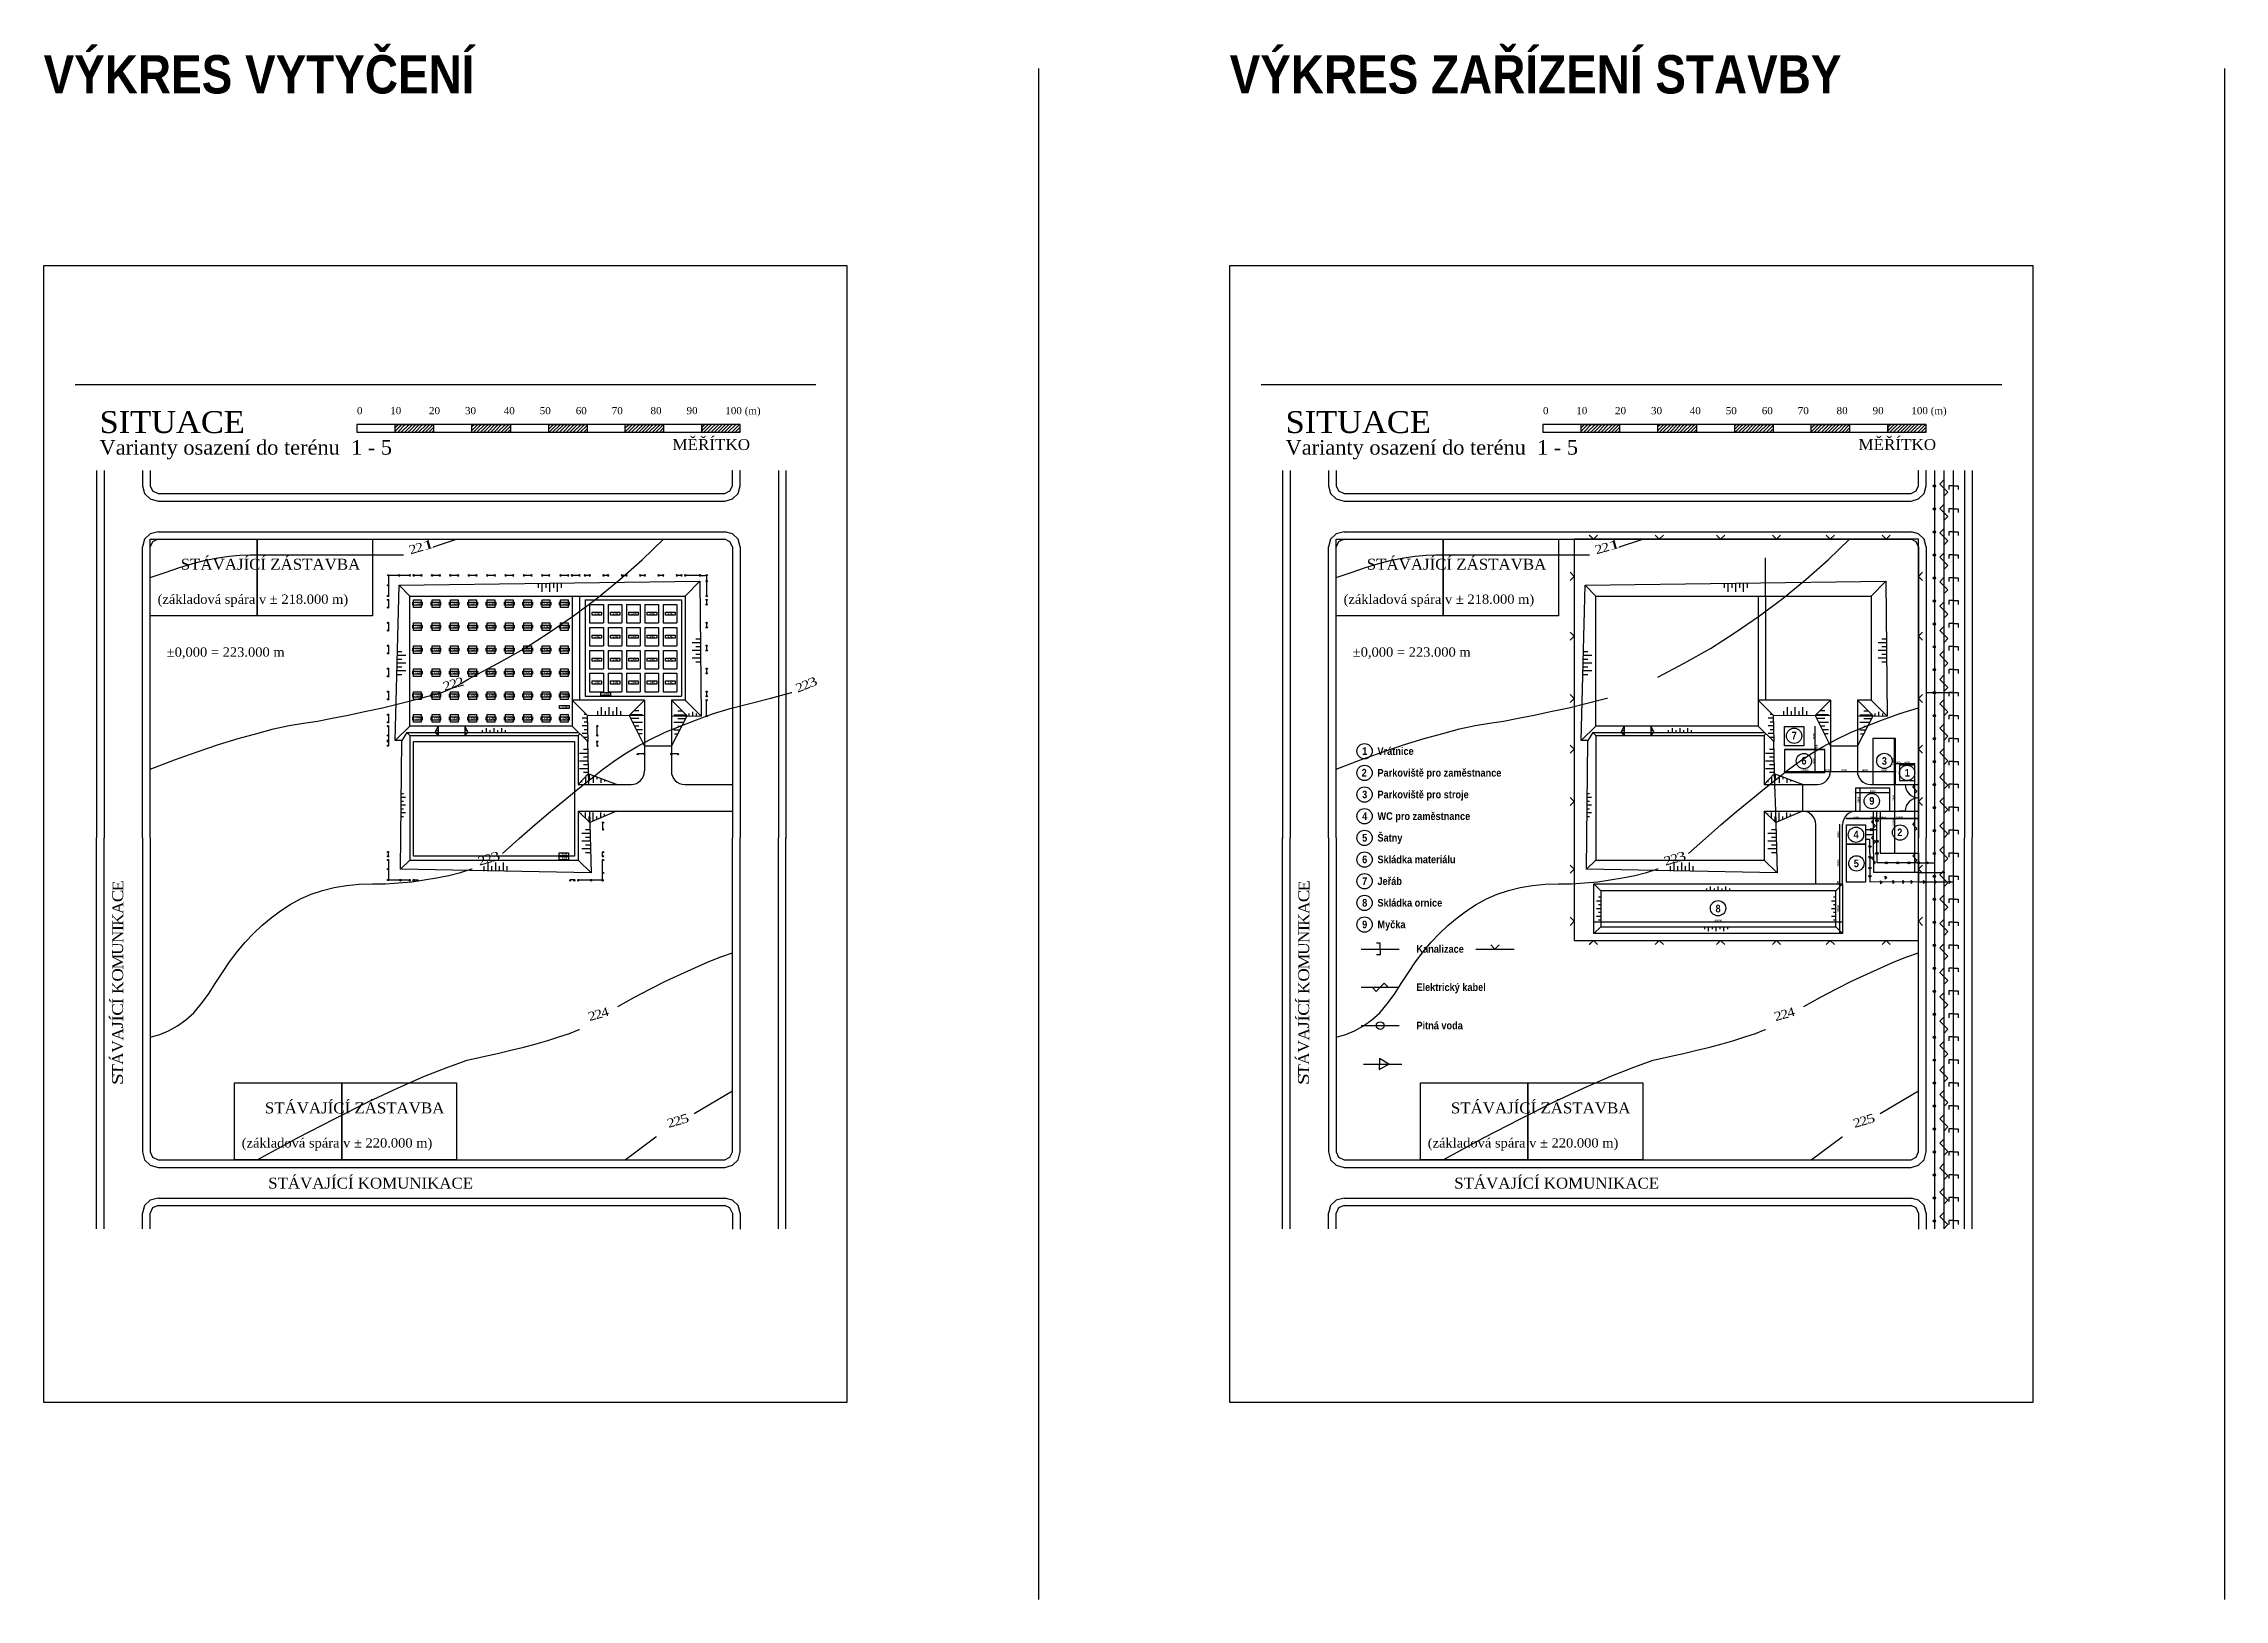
# Model space of a CAD drawing. Header units: millimetres. Extents: x -51 to 2999949, y -1641567 to 415040.
# Drawn here: x 1859949 to 2429949, y 7501 to 414025 of the extents above; entities that cross this region are included whole.
import ezdxf

# ---------------------------------------------------------------- set-up
doc = ezdxf.new("R2010")
doc.units = ezdxf.units.MM
doc.header["$LTSCALE"] = 75
doc.header["$MEASUREMENT"] = 0
doc.layers.get('0').update_dxf_attribs({"linetype": 'CONTINUOUS'})
for name, color, linetype in [('cesty', 161, 'CONTINUOUS'), ('elektrický kabel', 50, 'CONTINUOUS'), ('kanalizace', 222, 'CONTINUOUS'), ('objekt A patky', 130, 'CONTINUOUS'), ('objekt A+B', 10, 'CONTINUOUS'), ('objekt B pasy', 140, 'CONTINUOUS'), ('objekt C', 30, 'CONTINUOUS'), ('objekt C deska', 150, 'CONTINUOUS'), ('pitná voda', 130, 'CONTINUOUS'), ('plot', 11, 'CONTINUOUS'), ('potrubí', 64, 'CONTINUOUS'), ('svahování', 80, 'CONTINUOUS'), ('TEXT hloubky ŘEZ', 255, 'CONTINUOUS'), ('TEXT hlouby PPD', 255, 'CONTINUOUS'), ('TEXT hlouby SJ', 6, 'CONTINUOUS'), ('vytyčení', 50, 'CONTINUOUS'), ('zařízení staveniště', 7, 'CONTINUOUS'), ('ZEMINA', 7, 'CONTINUOUS')]:
    doc.layers.add(name, color=color, linetype=linetype)
doc.layers.add('dělící čára', color=140, linetype='CONTINUOUS', lineweight=30)
doc.styles.add('hloubky patek a pasu', font='ariblk.ttf', dxfattribs={"width": 0.75, "height": 400})
doc.styles.add('názvy výkresů', font='ariblk.ttf', dxfattribs={"width": 0.75, "height": 10000})
doc.styles.add('TIMESNEWROMAN', font='times.ttf')
doc.styles.add('zařízení stavby', font='ariblk.ttf', dxfattribs={"width": 0.75, "height": 2000})
doc.styles.add('ŘEZ HLOUBKY', font='ariblk.ttf', dxfattribs={"width": 0.75, "height": 500})
doc.dimstyles.new('koty', dxfattribs={"dimscale": 0, "dimtxt": 500, "dimasz": 100, "dimexe": 100, "dimexo": 1000, "dimgap": 25, "dimtad": 1, "dimdec": 3, "dimrnd": 5, "dimzin": 12, "dimdsep": 46, "dimtxsty": 'ŘEZ HLOUBKY', "dimblk": 'ARCHTICK', "dimcen": 150, "dimdle": 65, "dimclrd": 256, "dimclre": 256, "dimclrt": 141, "dimadec": 0, "dimazin": 0, "dimtfac": 1, "dimtdec": 3, "dimtmove": 2, "dimatfit": 2, "dimldrblk": 'DOTSMALL', "dimfxl": 100, "dimfxlon": 1, "dimtolj": 1, "dimtzin": 0, "dimarcsym": 0})

msp = doc.modelspace()

# ---------------------------------------------------------------- texts
at = {"attachment_point": 7, "style": 'TIMESNEWROMAN'}
for s, insert, char_height, width in [('\\W1.04;SITUACE', (1874570.606, 312189.4902), 5726.351254, 39233.210613), ('\\W1.03;0\\~\\~\\~\\~\\~\\~\\~\\~\\~\\~10\\~\\~\\~\\~\\~\\~\\~\\~\\~\\~20\\~\\~\\~\\~\\~\\~\\~\\~\\~30\\~\\~\\~\\~\\~\\~\\~\\~\\~\\~40\\~\\~\\~\\~\\~\\~\\~\\~\\~50\\~\\~\\~\\~\\~\\~\\~\\~\\~60\\~\\~\\~\\~\\~\\~\\~\\~\\~70\\~\\~\\~\\~\\~\\~\\~\\~\\~\\~80\\~\\~\\~\\~\\~\\~\\~\\~\\~90\\~\\~\\~\\~\\~\\~\\~\\~\\~\\~100\\~(m)', (1941851.0381, 316587.4128), 1861.0337746, 104185.902222), ('\\W1.04;SITUACE', (2184570.606, 312189.4902), 5726.351254, 39233.210613), ('\\W1.03;0\\~\\~\\~\\~\\~\\~\\~\\~\\~\\~10\\~\\~\\~\\~\\~\\~\\~\\~\\~\\~20\\~\\~\\~\\~\\~\\~\\~\\~\\~30\\~\\~\\~\\~\\~\\~\\~\\~\\~\\~40\\~\\~\\~\\~\\~\\~\\~\\~\\~50\\~\\~\\~\\~\\~\\~\\~\\~\\~60\\~\\~\\~\\~\\~\\~\\~\\~\\~70\\~\\~\\~\\~\\~\\~\\~\\~\\~\\~80\\~\\~\\~\\~\\~\\~\\~\\~\\~90\\~\\~\\~\\~\\~\\~\\~\\~\\~\\~100\\~(m)', (2251851.0381, 316587.4128), 1861.0337746, 104185.902222), ('\\W1.02;Varianty\\~osazení\\~do\\~terénu\\~\\~1\\~-\\~5', (1874570.606, 305373.9922), 3793.664797, 76615.213946), ('\\W1.03;MĚŘÍTKO', (2024305.5786, 307791.5676), 2863.160702, 21087.585931), ('\\W1.02;Varianty\\~osazení\\~do\\~terénu\\~\\~1\\~-\\~5', (2184570.606, 305373.9922), 3793.664797, 76615.213946), ('\\W1.03;MĚŘÍTKO', (2334305.5786, 307791.5676), 2863.160702, 21087.585931), ('\\W1.02;STÁVAJÍCÍ\\~ZÁSTAVBA', (1895788.6333, 276491.7802), 2863.160702, 47179.177469), ('\\W1.02;STÁVAJÍCÍ\\~ZÁSTAVBA', (2205788.6333, 276491.7802), 2863.160702, 47179.177469), ('{\\W1.03;(základová\\~spára\\~v\\~±\\~218.000\\~m)}', (1889744.7078, 266847.2223), 2433.709411, 49434.835916), ('{\\W1.03;(základová\\~spára\\~v\\~±\\~218.000\\~m)}', (2199744.7078, 266847.2223), 2433.709411, 49434.835916), ('{\\W1.03;±\\fTimes New Roman|b0|i0|c238|p18;0,000 =\\fTimes New Roman|b0|i0|c0|p18;\\~2\\fTimes New Roman|b0|i0|c238|p18;23\\fTimes New Roman|b0|i0|c0|p18;.000\\~m}', (1892120.6215, 253257.3782), 2433.7094106, 49434.835916), ('{\\W1.03;±\\fTimes New Roman|b0|i0|c238|p18;0,000 =\\fTimes New Roman|b0|i0|c0|p18;\\~2\\fTimes New Roman|b0|i0|c238|p18;23\\fTimes New Roman|b0|i0|c0|p18;.000\\~m}', (2202120.6215, 253257.3782), 2433.7094106, 49434.835916), ('\\W1.02;STÁVAJÍCÍ\\~ZÁSTAVBA', (1917778.2266, 134421.0118), 2863.160702, 47179.177469), ('\\W1.02;STÁVAJÍCÍ\\~ZÁSTAVBA', (2227778.2266, 134421.0118), 2863.160702, 47179.177469), ('\\W1.03;(základová\\~spára\\~v\\~±\\~220.000\\~m)', (1911734.3011, 124776.4539), 2433.709411, 49434.835916), ('\\W1.03;(základová\\~spára\\~v\\~±\\~220.000\\~m)', (2221734.3011, 124776.4539), 2433.709411, 49434.835916), ('\\W1.02;STÁVAJÍCÍ\\~KOMUNIKACE', (1918652.6637, 114771.8668), 2863.160702, 53670.587301), ('\\W1.02;STÁVAJÍCÍ\\~KOMUNIKACE', (2228652.6637, 114771.8668), 2863.160702, 53670.587301)]:
    msp.add_mtext(s, dxfattribs=dict(at, insert=insert, char_height=char_height, width=width))
for s, insert, char_height, width, rotation in [('\\W1.16;2', (1955816.3587, 280555.3456), 2289.83564, 3047.345227, 15.800195223), ('\\W1.16;2', (1957513.7188, 281044.0356), 2289.83564, 3047.345227, 15.800195223), ('\\W1.95;1', (1959185.4395, 281532.8303), 2289.83564, 3945.505769, 15.800195223), ('\\W1.16;2', (2265816.3587, 280555.3456), 2289.83564, 3047.345227, 15.800195223), ('\\W1.16;2', (2267513.7188, 281044.0356), 2289.83564, 3047.345227, 15.800195223), ('\\W1.95;1', (2269185.4395, 281532.8303), 2289.83564, 3945.505769, 15.800195223), ('\\W1.16;2', (1964714.7218, 244883.7981), 2289.83564, 3047.345227, 15.800195223), ('\\W1.16;2', (1966412.0426, 245372.5143), 2289.83564, 3047.345227, 15.800195223), ('\\W1.16;2', (1968109.4419, 245835.3296), 2289.83564, 3047.345227, 15.800195223), ('\\W1.16;2', (2057044.2278, 244393.5381), 2289.83564, 3047.345227, 21.903186915), ('\\W1.16;2', (2058680.0123, 245059.9149), 2289.83564, 3047.345227, 21.903186915), ('\\W1.35;3', (2060293.122, 245697.9372), 2289.83564, 3263.015794, 21.903186915), ('\\W1.16;2', (1973844.6103, 199207.487), 2289.83564, 3047.345227, 15.800195223), ('\\W1.16;2', (1975541.9703, 199696.177), 2289.83564, 3047.345227, 15.800195223), ('\\W1.35;3', (1977213.7695, 200159.0839), 2289.83564, 3263.015794, 15.800195223), ('\\W1.16;2', (2283844.6103, 199207.487), 2289.83564, 3047.345227, 15.800195223), ('\\W1.16;2', (2285541.9703, 199696.177), 2289.83564, 3047.345227, 15.800195223), ('\\W1.35;3', (2287213.7695, 200159.0839), 2289.83564, 3263.015794, 15.800195223), ('\\W1.09;E', (1880819.3777, 192519.8976), 2863.05416, 4188.811084, 89.900411366), ('\\W1.09;E', (2190819.3777, 192519.8976), 2863.05416, 4188.811084, 89.900411366), ('\\W1.14;C', (1880793.7907, 189665.12), 2863.05416, 4490.011551, 89.900411366), ('\\W1.04;A', (1880793.6992, 186578.7777), 2863.05416, 4592.758633, 89.900411366), ('\\W1.14;C', (2190793.7907, 189665.12), 2863.05416, 4490.011551, 89.900411366), ('\\W1.04;A', (2190793.6992, 186578.7777), 2863.05416, 4592.758633, 89.900411366), ('\\W1.03;K', (1880793.6992, 183518.4149), 2863.05416, 4572.933721, 89.900411366), ('\\W1.19;I', (1880793.7907, 182078.0233), 2863.05416, 3142.167689, 89.900411366), ('\\W1.03;K', (2190793.6992, 183518.4149), 2863.05416, 4572.933721, 89.900411366), ('\\W1.19;I', (2190793.7907, 182078.0233), 2863.05416, 3142.167689, 89.900411366), ('\\W1.04;U', (1880768.243, 175931.3967), 2863.05416, 4588.465591, 89.900411366), ('\\W1.02;N', (1880793.7907, 179017.6474), 2863.05416, 4557.722998, 89.900411366), ('\\W1.04;U', (2190768.243, 175931.3967), 2863.05416, 4588.465591, 89.900411366), ('\\W1.02;N', (2190793.7907, 179017.6474), 2863.05416, 4557.722998, 89.900411366), ('\\W1.13;O', (1880768.2822, 168910.3788), 2863.05416, 4720.524113, 89.900411366), ('\\W1.07;M', (1880768.158, 172099.4221), 2863.05416, 5402.248105, 89.900411366), ('\\W1.13;O', (2190768.2822, 168910.3788), 2863.05416, 4720.524113, 89.900411366), ('\\W1.07;M', (2190768.158, 172099.4221), 2863.05416, 5402.248105, 89.900411366), ('\\W1.03;K', (1880768.4523, 165721.3748), 2863.05416, 4572.933721, 89.900411366), ('\\W1.03;K', (2190768.4523, 165721.3748), 2863.05416, 4572.933721, 89.900411366), ('\\W1.19;Í', (1880742.6495, 158468.6223), 2863.05416, 3142.167689, 89.900411366), ('\\W1.19;Í', (1880768.4981, 162969.2851), 2863.05416, 3142.167689, 89.900411366), ('\\W1.14;C', (1880742.6953, 160011.7411), 2863.05416, 4490.011551, 89.900411366), ('\\W1.16;2', (2002649.3811, 158597.512), 2289.83564, 3047.345227, 15.800195223), ('\\W1.16;2', (2004346.7804, 159060.275), 2289.83564, 3047.345227, 15.800195223), ('\\W1.13;4', (2006018.5534, 159549.0566), 2289.83564, 3009.2889, 15.800195223), ('\\W1.19;Í', (2190742.6495, 158468.6223), 2863.05416, 3142.167689, 89.900411366), ('\\W1.19;Í', (2190768.4981, 162969.2851), 2863.05416, 3142.167689, 89.900411366), ('\\W1.14;C', (2190742.6953, 160011.7411), 2863.05416, 4490.011551, 89.900411366), ('\\W1.16;2', (2312649.3811, 158597.512), 2289.83564, 3047.345227, 15.800195223), ('\\W1.16;2', (2314346.7804, 159060.275), 2289.83564, 3047.345227, 15.800195223), ('\\W1.13;4', (2316018.5534, 159549.0566), 2289.83564, 3009.2889, 15.800195223), ('\\W1.09;J', (1880742.6953, 156719.5258), 2863.05416, 3226.500007, 89.900411366), ('\\W1.04;A', (1880742.8196, 153530.5218), 2863.05416, 4592.758633, 89.900411366), ('\\W1.09;J', (2190742.6953, 156719.5258), 2863.05416, 3226.500007, 89.900411366), ('\\W1.04;A', (2190742.8196, 153530.5218), 2863.05416, 4592.758633, 89.900411366), ('\\W1.04;Á', (1880717.3176, 147177.9175), 2863.05416, 4592.758633, 89.900411366), ('\\W1.05;V', (1880742.9962, 150341.4654), 2863.05416, 4599.969062, 89.900411366), ('\\W1.04;Á', (2190717.3176, 147177.9175), 2863.05416, 4592.758633, 89.900411366), ('\\W1.05;V', (2190742.9962, 150341.4654), 2863.05416, 4599.969062, 89.900411366), ('\\W1.28;S', (1880717.4027, 141905.172), 2863.05416, 4219.334297, 89.900411366), ('\\W1.12;T', (1880717.3569, 144425.8802), 2863.05416, 4225.102355, 89.900411366), ('\\W1.28;S', (2190717.4027, 141905.172), 2863.05416, 4219.334297, 89.900411366), ('\\W1.12;T', (2190717.3569, 144425.8802), 2863.05416, 4225.102355, 89.900411366), ('\\W1.16;2', (2023301.4343, 130692.6409), 2289.83564, 3047.345227, 15.800195223), ('\\W1.16;2', (2024998.7812, 131181.331), 2289.83564, 3047.345227, 15.800195223), ('\\W1.31;5', (2026696.1543, 131670.0341), 2289.83564, 3222.341082, 15.800195223), ('\\W1.16;2', (2333301.4343, 130692.6409), 2289.83564, 3047.345227, 15.800195223), ('\\W1.16;2', (2334998.7812, 131181.331), 2289.83564, 3047.345227, 15.800195223), ('\\W1.31;5', (2336696.1543, 131670.0341), 2289.83564, 3222.341082, 15.800195223)]:
    msp.add_mtext(s, dxfattribs=dict(at, insert=insert, char_height=char_height, width=width, rotation=rotation))
at = {"layer": 'TEXT hlouby PPD', "char_height": 400, "attachment_point": 1, "style": 'hloubky patek a pasu'}
for s, insert in [('-4.500', (1956969.7798, 267884.2977)), ('-4.500', (1961769.7798, 267884.2977)), ('-4.500', (1966569.7798, 267884.2977)), ('-4.500', (1971369.7798, 267884.2977)), ('-4.500', (1976169.7798, 267884.2977)), ('-4.500', (1980969.7798, 267884.2977)), ('-4.500', (1985769.7798, 267884.2977)), ('-4.500', (1990569.7798, 267884.2977)), ('-4.500', (1995369.7798, 267884.2977)), ('-3.400', (2003769.7798, 265284.2977)), ('-3.400', (2008569.7798, 265284.2977)), ('-3.400', (2013369.7798, 265284.2977)), ('-3.400', (2018169.7798, 265284.2977)), ('-3.400', (2022969.7798, 265284.2977)), ('-4.500', (1956969.7798, 261884.2977)), ('-4.500', (1961769.7798, 261884.2977)), ('-4.500', (1966569.7798, 261884.2977)), ('-4.500', (1971369.7798, 261884.2977)), ('-4.500', (1976169.7798, 261884.2977)), ('-4.500', (1980969.7798, 261884.2977)), ('-4.500', (1985769.7798, 261884.2977)), ('-4.500', (1990569.7798, 261884.2977)), ('-4.500', (1995369.7798, 261884.2977)), ('-3.400', (2003769.7798, 259284.2977)), ('-3.400', (2008569.7798, 259284.2977)), ('-3.400', (2013369.7798, 259284.2977)), ('-3.400', (2018169.7798, 259284.2977)), ('-3.400', (2022969.7798, 259284.2977)), ('-4.500', (1956969.7798, 255884.2977)), ('-4.500', (1961769.7798, 255884.2977)), ('-4.500', (1966569.7798, 255884.2977)), ('-4.500', (1971369.7798, 255884.2977)), ('-4.500', (1976169.7798, 255884.2977)), ('-4.500', (1980969.7798, 255884.2977)), ('-4.500', (1985769.7798, 255884.2977)), ('-4.500', (1990569.7798, 255884.2977)), ('-4.500', (1995369.7798, 255884.2977)), ('-3.400', (2003769.7798, 253284.2977)), ('-3.400', (2008569.7798, 253284.2977)), ('-3.400', (2013369.7798, 253284.2977)), ('-3.400', (2018169.7798, 253284.2977)), ('-3.400', (2022969.7798, 253284.2977)), ('-4.500', (1956969.7798, 249884.2977)), ('-4.500', (1961769.7798, 249884.2977)), ('-4.500', (1966569.7798, 249884.2977)), ('-4.500', (1971369.7798, 249884.2977)), ('-4.500', (1976169.7798, 249884.2977)), ('-4.500', (1980969.7798, 249884.2977)), ('-4.500', (1985769.7798, 249884.2977)), ('-4.500', (1990569.7798, 249884.2977)), ('-4.500', (1995369.7798, 249884.2977)), ('-3.400', (2003769.7798, 247284.2977)), ('-3.400', (2008569.7798, 247284.2977)), ('-3.400', (2013369.7798, 247284.2977)), ('-3.400', (2018169.7798, 247284.2977)), ('-3.400', (2022969.7798, 247284.2977)), ('-4.500', (1956969.7798, 243884.2977)), ('-4.500', (1961769.7798, 243884.2977)), ('-4.500', (1966569.7798, 243884.2977)), ('-4.500', (1971369.7798, 243884.2977)), ('-4.500', (1976169.7798, 243884.2977)), ('-4.500', (1980969.7798, 243884.2977)), ('-4.500', (1985769.7798, 243884.2977)), ('-4.500', (1990569.7798, 243884.2977)), ('-4.500', (1995369.7798, 243884.2977)), ('-4.500', (1956969.7798, 237884.2977)), ('-4.500', (1961769.7798, 237884.2977)), ('-4.500', (1966569.7798, 237884.2977)), ('-4.500', (1971369.7798, 237884.2977)), ('-4.500', (1976169.7798, 237884.2977)), ('-4.500', (1980969.7798, 237884.2977)), ('-4.500', (1985769.7798, 237884.2977)), ('-4.500', (1990569.7798, 237884.2977)), ('-4.500', (1995369.7798, 237884.2977)), ('-3.600', (1995219.7798, 202384.2977))]:
    msp.add_mtext_dynamic_manual_height_columns(s, width=1520.658085, gutter_width=2000, heights=[0], dxfattribs=dict(at, insert=insert))
at = {"layer": 'TEXT hlouby SJ', "char_height": 400, "attachment_point": 1, "style": 'hloubky patek a pasu'}
for s, insert in [('-3.300', (1995369.7798, 240884.2977)), ('-3.400', (2006169.7798, 244284.2977)), ('-3.000', (1995219.7798, 201384.2977))]:
    msp.add_mtext_dynamic_manual_height_columns(s, width=1520.658085, gutter_width=2000, heights=[0], dxfattribs=dict(at, insert=insert))
at = {"layer": 'zařízení staveniště', "char_height": 2000, "attachment_point": 1, "style": 'zařízení stavby'}
for s, width, heights, insert in [('7', 5155.681041, [0], (2316844.8327, 234233.5099)), ('1', 5155.681041, [0], (2204580.2961, 230151.1995)), ('Vrátnice', 5155.681041, [0], (2208580.2961, 230151.1995)), ('2', 5155.681041, [0], (2204444.8795, 224510.3071)), ('Parkoviště pro zaměstnance', 33433.685785, [1611.2489], (2208580.2961, 224490.3608)), ('6', 5155.681041, [0], (2319400.3276, 227638.4542)), ('3', 5155.681041, [0], (2340414.88, 227586.352)), ('1', 5155.681041, [0], (2346395.3965, 224490.3608)), ('3', 5155.681041, [0], (2204580.2961, 218829.522)), ('Parkoviště pro stroje', 27109.301917, [3022.0785], (2208580.2961, 218829.522)), ('9', 5155.681041, [0], (2337149.26, 217156.066)), ('4', 5155.681041, [0], (2204580.2961, 213168.6832)), ('WC pro zaměstnance', 27327.381912, [466.3939], (2208580.2961, 213168.6832)), ('5', 5155.681041, [0], (2204580.2961, 207507.8445)), ('Šatny', 5155.681041, [0], (2208580.2961, 207507.8445)), ('4', 5155.681041, [0], (2333011.416, 208371.5138)), ('2', 5155.681041, [0], (2344433.4226, 208932.8668)), ('6', 5155.681041, [0], (2204580.2961, 201847.0057)), ('Skládka materiálu', 23692.672655, [1510.5207], (2208580.2961, 201847.0057)), ('5', 5155.681041, [0], (2333073.8104, 200824.4744)), ('7', 5155.681041, [0], (2204580.2961, 196186.167)), ('Jeřáb', 5155.681041, [0], (2208580.2961, 196186.167)), ('8', 5155.681041, [0], (2204580.2961, 190525.3282)), ('Skládka ornice', 19694.492472, [2203.0474], (2208580.2961, 190525.3282)), ('8', 5155.681041, [0], (2296940.7627, 189003.7737)), ('9', 5155.681041, [0], (2204580.2961, 184864.4894)), ('Myčka', 19694.492472, [2203.0474], (2208580.2961, 184864.4894)), ('Kanalizace', 19694.492472, [2203.0474], (2218765.3335, 178463.2303)), ('Elektrický kabel', 19694.492472, [2203.0474], (2218765.3335, 168463.2303)), ('Pitná voda', 19694.492472, [2203.0474], (2218765.3335, 158463.2303))]:
    msp.add_mtext_dynamic_manual_height_columns(s, width=width, gutter_width=10000, heights=heights, dxfattribs=dict(at, insert=insert))
at = {"layer": 'ZEMINA', "char_height": 10000, "attachment_point": 1, "style": 'názvy výkresů'}
for s, insert in [('VÝKRES VYTYČENÍ', (1859948.9938, 411001.2066)), ('VÝKRES ZAŘÍZENÍ STAVBY', (2169948.9938, 411001.2066))]:
    msp.add_mtext_dynamic_manual_height_columns(s, width=183031.750957, gutter_width=50000, heights=[0], dxfattribs=dict(at, insert=insert))

# ---------------------------------------------------------------- blocks, each defined once
blk = doc.blocks.new('*U76')
at = {"layer": 'objekt A patky', "extrusion": (3.35875e-15, -3.39308e-16, -1)}
blk.add_lwpolyline([(1000, 1000), (-1000, 1000), (-1000, -1000), (1000, -1000)], close=True, dxfattribs=at)
blk = doc.blocks.new('*U77')
at = {"layer": 'objekt A patky', "color": 0, "linetype": 'ByBlock', "lineweight": -2, "transparency": 16777216}
for p in [(-38400, 30000), (-33600, 30000), (-28800, 30000), (-24000, 30000), (-19200, 30000), (-14400, 30000), (-9600, 30000), (-4800, 30000), (0, 30000), (-38400, 24000), (-33600, 24000), (-28800, 24000), (-24000, 24000), (-19200, 24000), (-14400, 24000), (-9600, 24000), (-4800, 24000), (0, 24000), (-38400, 18000), (-33600, 18000), (-28800, 18000), (-24000, 18000), (-19200, 18000), (-14400, 18000), (-9600, 18000), (-4800, 18000), (0, 18000), (-38400, 12000), (-33600, 12000), (-28800, 12000), (-24000, 12000), (-19200, 12000), (-14400, 12000), (-9600, 12000), (-4800, 12000), (0, 12000), (-38400, 6000), (-33600, 6000), (-28800, 6000), (-24000, 6000), (-19200, 6000), (-14400, 6000), (-9600, 6000), (-4800, 6000), (0, 6000), (-38400, 0), (-33600, 0), (-28800, 0), (-24000, 0), (-19200, 0), (-14400, 0), (-9600, 0), (-4800, 0), (0, 0)]:
    blk.add_blockref('*U76', p, dxfattribs=at)
blk = doc.blocks.new('_ArchTick')
at = {"color": 0, "linetype": 'ByBlock', "const_width": 0.15}
blk.add_lwpolyline([(-0.5, -0.5), (0.5, 0.5)], dxfattribs=at)
blk = doc.blocks.new('*D86')
at = {"layer": 'zařízení staveniště', "lineweight": -2, "transparency": 16777216}
for p, q in [((2323088, 229571), (2322888, 229571)), ((2322988, 223506), (2322988, 229636)), ((2323088, 223571), (2322888, 223571))]:
    blk.add_line(p, q, dxfattribs=at)
at = {"layer": 'zařízení staveniště', "lineweight": -2, "transparency": 16777216, "xscale": 100, "yscale": 100, "zscale": 100}
for p, rotation in [((2322988, 229571), 90), ((2322988, 223571), 270)]:
    blk.add_blockref('_ArchTick', p, dxfattribs=dict(at, rotation=rotation))
at = {"layer": 'zařízení staveniště', "color": 141, "transparency": 16777216, "insert": (2322704, 226571), "char_height": 500, "attachment_point": 5, "rotation": 90, "style": 'ŘEZ HLOUBKY'}
blk.add_mtext('\\A1;6000', dxfattribs=at)
blk = doc.blocks.new('_DotSmall')
at = {"color": 0, "linetype": 'ByBlock', "const_width": 0.5}
blk.add_lwpolyline([(-0.0625, 0, 1), (0.0625, 0, 1)], format="xyb", close=True, dxfattribs=at)
blk = doc.blocks.new('*D87')
at = {"layer": 'zařízení staveniště', "lineweight": -2, "transparency": 16777216}
for p, q in [((2322888, 230571), (2323088, 230571)), ((2323088, 229571), (2322888, 229571)), ((2322988, 229506), (2322988, 230636))]:
    blk.add_line(p, q, dxfattribs=at)
at = {"layer": 'zařízení staveniště', "lineweight": -2, "transparency": 16777216, "xscale": 100, "yscale": 100, "zscale": 100}
for p, rotation in [((2322988, 230571), 90), ((2322988, 229571), 270)]:
    blk.add_blockref('_ArchTick', p, dxfattribs=dict(at, rotation=rotation))
at = {"layer": 'zařízení staveniště', "color": 141, "transparency": 16777216, "insert": (2323384, 230071), "char_height": 500, "attachment_point": 5, "rotation": 90, "style": 'ŘEZ HLOUBKY'}
blk.add_mtext('\\A1;1000', dxfattribs=at)
blk = doc.blocks.new('*D88')
at = {"layer": 'zařízení staveniště', "lineweight": -2, "transparency": 16777216}
for p, q in [((2322888, 235571), (2323088, 235571)), ((2322988, 230506), (2322988, 235636)), ((2322888, 230571), (2323088, 230571))]:
    blk.add_line(p, q, dxfattribs=at)
at = {"layer": 'zařízení staveniště', "lineweight": -2, "transparency": 16777216, "xscale": 100, "yscale": 100, "zscale": 100}
for p, rotation in [((2322988, 235571), 90), ((2322988, 230571), 270)]:
    blk.add_blockref('_ArchTick', p, dxfattribs=dict(at, rotation=rotation))
at = {"layer": 'zařízení staveniště', "color": 141, "transparency": 16777216, "insert": (2322704, 233071), "char_height": 500, "attachment_point": 5, "rotation": 90, "style": 'ŘEZ HLOUBKY'}
blk.add_mtext('\\A1;5000', dxfattribs=at)
blk = doc.blocks.new('*D89')
at = {"layer": 'zařízení staveniště', "lineweight": -2, "transparency": 16777216}
for p, q in [((2314946, 223854), (2325576, 223854)), ((2315011, 223854), (2315011, 223954)), ((2325511, 223854), (2325511, 223954))]:
    blk.add_line(p, q, dxfattribs=at)
at = {"layer": 'zařízení staveniště', "lineweight": -2, "transparency": 16777216, "xscale": 100, "yscale": 100, "zscale": 100, "rotation": 180}
blk.add_blockref('_ArchTick', (2315011, 223854), dxfattribs=at)
at = {"layer": 'zařízení staveniště', "lineweight": -2, "transparency": 16777216, "xscale": 100, "yscale": 100, "zscale": 100}
blk.add_blockref('_ArchTick', (2325511, 223854), dxfattribs=at)
at = {"layer": 'zařízení staveniště', "color": 141, "transparency": 16777216, "insert": (2320261, 224137), "char_height": 500, "attachment_point": 5, "style": 'ŘEZ HLOUBKY'}
blk.add_mtext('\\A1;10500', dxfattribs=at)
blk = doc.blocks.new('*D90')
at = {"layer": 'zařízení staveniště', "lineweight": -2, "transparency": 16777216}
for p, q in [((2325446, 223854), (2327085, 223854)), ((2325511, 223854), (2325511, 223954)), ((2327020, 223854), (2327020, 223754))]:
    blk.add_line(p, q, dxfattribs=at)
at = {"layer": 'zařízení staveniště', "lineweight": -2, "transparency": 16777216, "xscale": 100, "yscale": 100, "zscale": 100, "rotation": 180}
blk.add_blockref('_ArchTick', (2325511, 223854), dxfattribs=at)
at = {"layer": 'zařízení staveniště', "lineweight": -2, "transparency": 16777216, "xscale": 100, "yscale": 100, "zscale": 100}
blk.add_blockref('_ArchTick', (2327020, 223854), dxfattribs=at)
at = {"layer": 'zařízení staveniště', "color": 141, "transparency": 16777216, "insert": (2326265, 224137), "char_height": 500, "attachment_point": 5, "style": 'ŘEZ HLOUBKY'}
blk.add_mtext('\\A1;1510', dxfattribs=at)
blk = doc.blocks.new('*D91')
at = {"layer": 'zařízení staveniště', "lineweight": -2, "transparency": 16777216}
for p, q in [((2326955, 223854), (2334085, 223854)), ((2327020, 223854), (2327020, 223754)), ((2334020, 223854), (2334020, 223754))]:
    blk.add_line(p, q, dxfattribs=at)
at = {"layer": 'zařízení staveniště', "lineweight": -2, "transparency": 16777216, "xscale": 100, "yscale": 100, "zscale": 100, "rotation": 180}
blk.add_blockref('_ArchTick', (2327020, 223854), dxfattribs=at)
at = {"layer": 'zařízení staveniště', "lineweight": -2, "transparency": 16777216, "xscale": 100, "yscale": 100, "zscale": 100}
blk.add_blockref('_ArchTick', (2334020, 223854), dxfattribs=at)
at = {"layer": 'zařízení staveniště', "color": 141, "transparency": 16777216, "insert": (2330520, 224137), "char_height": 500, "attachment_point": 5, "style": 'ŘEZ HLOUBKY'}
blk.add_mtext('\\A1;7000', dxfattribs=at)
blk = doc.blocks.new('*D92')
at = {"layer": 'zařízení staveniště', "lineweight": -2, "transparency": 16777216}
for p, q in [((2333955, 223854), (2338085, 223854)), ((2334020, 223854), (2334020, 223754)), ((2338020, 223954), (2338020, 223754))]:
    blk.add_line(p, q, dxfattribs=at)
at = {"layer": 'zařízení staveniště', "lineweight": -2, "transparency": 16777216, "xscale": 100, "yscale": 100, "zscale": 100, "rotation": 180}
blk.add_blockref('_ArchTick', (2334020, 223854), dxfattribs=at)
at = {"layer": 'zařízení staveniště', "lineweight": -2, "transparency": 16777216, "xscale": 100, "yscale": 100, "zscale": 100}
blk.add_blockref('_ArchTick', (2338020, 223854), dxfattribs=at)
at = {"layer": 'zařízení staveniště', "color": 141, "transparency": 16777216, "insert": (2336020, 224137), "char_height": 500, "attachment_point": 5, "style": 'ŘEZ HLOUBKY'}
blk.add_mtext('\\A1;4000', dxfattribs=at)
blk = doc.blocks.new('*D93')
at = {"layer": 'zařízení staveniště', "lineweight": -2, "transparency": 16777216}
for p, q in [((2337955, 223854), (2344085, 223854)), ((2338020, 223954), (2338020, 223754)), ((2344020, 223954), (2344020, 223754))]:
    blk.add_line(p, q, dxfattribs=at)
at = {"layer": 'zařízení staveniště', "lineweight": -2, "transparency": 16777216, "xscale": 100, "yscale": 100, "zscale": 100, "rotation": 180}
blk.add_blockref('_ArchTick', (2338020, 223854), dxfattribs=at)
at = {"layer": 'zařízení staveniště', "lineweight": -2, "transparency": 16777216, "xscale": 100, "yscale": 100, "zscale": 100}
blk.add_blockref('_ArchTick', (2344020, 223854), dxfattribs=at)
at = {"layer": 'zařízení staveniště', "color": 141, "transparency": 16777216, "insert": (2341020, 224137), "char_height": 500, "attachment_point": 5, "style": 'ŘEZ HLOUBKY'}
blk.add_mtext('\\A1;6000', dxfattribs=at)
blk = doc.blocks.new('*D94')
at = {"layer": 'zařízení staveniště', "lineweight": -2, "transparency": 16777216}
for p, q in [((2343955, 225880), (2345085, 225880)), ((2344020, 225880), (2344020, 225780)), ((2345020, 225780), (2345020, 225980))]:
    blk.add_line(p, q, dxfattribs=at)
at = {"layer": 'zařízení staveniště', "lineweight": -2, "transparency": 16777216, "xscale": 100, "yscale": 100, "zscale": 100, "rotation": 180}
blk.add_blockref('_ArchTick', (2344020, 225880), dxfattribs=at)
at = {"layer": 'zařízení staveniště', "lineweight": -2, "transparency": 16777216, "xscale": 100, "yscale": 100, "zscale": 100}
blk.add_blockref('_ArchTick', (2345020, 225880), dxfattribs=at)
at = {"layer": 'zařízení staveniště', "color": 141, "transparency": 16777216, "insert": (2344520, 226193), "char_height": 500, "attachment_point": 5, "style": 'ŘEZ HLOUBKY'}
blk.add_mtext('\\A1;1000', dxfattribs=at)
blk = doc.blocks.new('*D95')
at = {"layer": 'zařízení staveniště', "lineweight": -2, "transparency": 16777216}
for p, q in [((2344955, 225880), (2349085, 225880)), ((2345020, 225780), (2345020, 225980)), ((2349020, 225780), (2349020, 225980))]:
    blk.add_line(p, q, dxfattribs=at)
at = {"layer": 'zařízení staveniště', "lineweight": -2, "transparency": 16777216, "xscale": 100, "yscale": 100, "zscale": 100, "rotation": 180}
blk.add_blockref('_ArchTick', (2345020, 225880), dxfattribs=at)
at = {"layer": 'zařízení staveniště', "lineweight": -2, "transparency": 16777216, "xscale": 100, "yscale": 100, "zscale": 100}
blk.add_blockref('_ArchTick', (2349020, 225880), dxfattribs=at)
at = {"layer": 'zařízení staveniště', "color": 141, "transparency": 16777216, "insert": (2347020, 226163), "char_height": 500, "attachment_point": 5, "style": 'ŘEZ HLOUBKY'}
blk.add_mtext('\\A1;4000', dxfattribs=at)
blk = doc.blocks.new('*D96')
at = {"layer": 'zařízení staveniště', "lineweight": -2, "transparency": 16777216}
for p, q in [((2343749, 232459), (2343649, 232459)), ((2343749, 220394), (2343749, 232524)), ((2343749, 220459), (2343649, 220459))]:
    blk.add_line(p, q, dxfattribs=at)
at = {"layer": 'zařízení staveniště', "lineweight": -2, "transparency": 16777216, "xscale": 100, "yscale": 100, "zscale": 100}
for p, rotation in [((2343749, 232459), 90), ((2343749, 220459), 270)]:
    blk.add_blockref('_ArchTick', p, dxfattribs=dict(at, rotation=rotation))
at = {"layer": 'zařízení staveniště', "color": 141, "transparency": 16777216, "insert": (2343466, 226459), "char_height": 500, "attachment_point": 5, "rotation": 90, "style": 'ŘEZ HLOUBKY'}
blk.add_mtext('\\A1;12000', dxfattribs=at)
blk = doc.blocks.new('*D97')
at = {"layer": 'zařízení staveniště', "lineweight": -2, "transparency": 16777216}
for p, q in [((2343749, 220459), (2343649, 220459)), ((2343749, 220524), (2343749, 213394)), ((2343849, 213459), (2343649, 213459))]:
    blk.add_line(p, q, dxfattribs=at)
at = {"layer": 'zařízení staveniště', "lineweight": -2, "transparency": 16777216, "xscale": 100, "yscale": 100, "zscale": 100}
for p, rotation in [((2343749, 220459), 90), ((2343749, 213459), 270)]:
    blk.add_blockref('_ArchTick', p, dxfattribs=dict(at, rotation=rotation))
at = {"layer": 'zařízení staveniště', "color": 141, "transparency": 16777216, "insert": (2343466, 216959), "char_height": 500, "attachment_point": 5, "rotation": 90, "style": 'ŘEZ HLOUBKY'}
blk.add_mtext('\\A1;7000', dxfattribs=at)
blk = doc.blocks.new('*D98')
at = {"layer": 'zařízení staveniště', "lineweight": -2, "transparency": 16777216}
for p, q in [((2343849, 213459), (2343649, 213459)), ((2343749, 213524), (2343749, 202394)), ((2343849, 202459), (2343649, 202459))]:
    blk.add_line(p, q, dxfattribs=at)
at = {"layer": 'zařízení staveniště', "lineweight": -2, "transparency": 16777216, "xscale": 100, "yscale": 100, "zscale": 100}
for p, rotation in [((2343749, 213459), 90), ((2343749, 202459), 270)]:
    blk.add_blockref('_ArchTick', p, dxfattribs=dict(at, rotation=rotation))
at = {"layer": 'zařízení staveniště', "color": 141, "transparency": 16777216, "insert": (2343466, 210374), "char_height": 500, "attachment_point": 5, "rotation": 90, "style": 'ŘEZ HLOUBKY'}
blk.add_mtext('\\A1;11000', dxfattribs=at)
blk = doc.blocks.new('*D99')
at = {"layer": 'zařízení staveniště', "lineweight": -2, "transparency": 16777216}
for p, q in [((2331105, 211530), (2336235, 211530)), ((2331170, 211430), (2331170, 211630)), ((2336170, 211430), (2336170, 211630))]:
    blk.add_line(p, q, dxfattribs=at)
at = {"layer": 'zařízení staveniště', "lineweight": -2, "transparency": 16777216, "xscale": 100, "yscale": 100, "zscale": 100, "rotation": 180}
blk.add_blockref('_ArchTick', (2331170, 211530), dxfattribs=at)
at = {"layer": 'zařízení staveniště', "lineweight": -2, "transparency": 16777216, "xscale": 100, "yscale": 100, "zscale": 100}
blk.add_blockref('_ArchTick', (2336170, 211530), dxfattribs=at)
at = {"layer": 'zařízení staveniště', "color": 141, "transparency": 16777216, "insert": (2333670, 211813), "char_height": 500, "attachment_point": 5, "style": 'ŘEZ HLOUBKY'}
blk.add_mtext('\\A1;5000', dxfattribs=at)
blk = doc.blocks.new('*D100')
at = {"layer": 'zařízení staveniště', "lineweight": -2, "transparency": 16777216}
for p, q in [((2336105, 211530), (2340085, 211530)), ((2336170, 211430), (2336170, 211630)), ((2340020, 211530), (2340020, 211430))]:
    blk.add_line(p, q, dxfattribs=at)
at = {"layer": 'zařízení staveniště', "lineweight": -2, "transparency": 16777216, "xscale": 100, "yscale": 100, "zscale": 100, "rotation": 180}
blk.add_blockref('_ArchTick', (2336170, 211530), dxfattribs=at)
at = {"layer": 'zařízení staveniště', "lineweight": -2, "transparency": 16777216, "xscale": 100, "yscale": 100, "zscale": 100}
blk.add_blockref('_ArchTick', (2340020, 211530), dxfattribs=at)
at = {"layer": 'zařízení staveniště', "color": 141, "transparency": 16777216, "insert": (2338095, 211813), "char_height": 500, "attachment_point": 5, "style": 'ŘEZ HLOUBKY'}
blk.add_mtext('\\A1;3850', dxfattribs=at)
blk = doc.blocks.new('*D101')
at = {"layer": 'zařízení staveniště', "lineweight": -2, "transparency": 16777216}
for p, q in [((2339955, 211530), (2350085, 211530)), ((2340020, 211530), (2340020, 211430)), ((2350020, 211530), (2350020, 211430))]:
    blk.add_line(p, q, dxfattribs=at)
at = {"layer": 'zařízení staveniště', "lineweight": -2, "transparency": 16777216, "xscale": 100, "yscale": 100, "zscale": 100, "rotation": 180}
blk.add_blockref('_ArchTick', (2340020, 211530), dxfattribs=at)
at = {"layer": 'zařízení staveniště', "lineweight": -2, "transparency": 16777216, "xscale": 100, "yscale": 100, "zscale": 100}
blk.add_blockref('_ArchTick', (2350020, 211530), dxfattribs=at)
at = {"layer": 'zařízení staveniště', "color": 141, "transparency": 16777216, "insert": (2345020, 211813), "char_height": 500, "attachment_point": 5, "style": 'ŘEZ HLOUBKY'}
blk.add_mtext('\\A1;10000', dxfattribs=at)
blk = doc.blocks.new('*D102')
at = {"layer": 'zařízení staveniště', "lineweight": -2, "transparency": 16777216}
for p, q in [((2350085, 211530), (2331105, 211530)), ((2331170, 211430), (2331170, 211630)), ((2350020, 211530), (2350020, 211430))]:
    blk.add_line(p, q, dxfattribs=at)
at = {"layer": 'zařízení staveniště', "lineweight": -2, "transparency": 16777216, "xscale": 100, "yscale": 100, "zscale": 100, "rotation": 180}
blk.add_blockref('_ArchTick', (2331170, 211530), dxfattribs=at)
at = {"layer": 'zařízení staveniště', "lineweight": -2, "transparency": 16777216, "xscale": 100, "yscale": 100, "zscale": 100}
blk.add_blockref('_ArchTick', (2350020, 211530), dxfattribs=at)
at = {"layer": 'zařízení staveniště', "color": 141, "transparency": 16777216, "insert": (2340595, 211813), "char_height": 500, "attachment_point": 5, "style": 'ŘEZ HLOUBKY'}
blk.add_mtext('\\A1;18850', dxfattribs=at)
blk = doc.blocks.new('*D103')
at = {"layer": 'zařízení staveniště', "lineweight": -2, "transparency": 16777216}
for p, q in [((2329429, 209883), (2329229, 209883)), ((2329329, 209948), (2329329, 204818)), ((2329429, 204883), (2329229, 204883))]:
    blk.add_line(p, q, dxfattribs=at)
at = {"layer": 'zařízení staveniště', "lineweight": -2, "transparency": 16777216, "xscale": 100, "yscale": 100, "zscale": 100}
for p, rotation in [((2329329, 209883), 90), ((2329329, 204883), 270)]:
    blk.add_blockref('_ArchTick', p, dxfattribs=dict(at, rotation=rotation))
at = {"layer": 'zařízení staveniště', "color": 141, "transparency": 16777216, "insert": (2329046, 207383), "char_height": 500, "attachment_point": 5, "rotation": 90, "style": 'ŘEZ HLOUBKY'}
blk.add_mtext('\\A1;5000', dxfattribs=at)
blk = doc.blocks.new('*D104')
at = {"layer": 'zařízení staveniště', "lineweight": -2, "transparency": 16777216}
for p, q in [((2329429, 204883), (2329229, 204883)), ((2329329, 204948), (2329329, 194818)), ((2329429, 194883), (2329229, 194883))]:
    blk.add_line(p, q, dxfattribs=at)
at = {"layer": 'zařízení staveniště', "lineweight": -2, "transparency": 16777216, "xscale": 100, "yscale": 100, "zscale": 100}
for p, rotation in [((2329329, 204883), 90), ((2329329, 194883), 270)]:
    blk.add_blockref('_ArchTick', p, dxfattribs=dict(at, rotation=rotation))
at = {"layer": 'zařízení staveniště', "color": 141, "transparency": 16777216, "insert": (2329046, 199883), "char_height": 500, "attachment_point": 5, "rotation": 90, "style": 'ŘEZ HLOUBKY'}
blk.add_mtext('\\A1;10000', dxfattribs=at)
blk = doc.blocks.new('*D105')
at = {"layer": 'zařízení staveniště', "lineweight": -2, "transparency": 16777216}
for p, q in [((2329429, 194883), (2329229, 194883)), ((2329329, 194459), (2329229, 194459)), ((2329329, 194948), (2329329, 194394))]:
    blk.add_line(p, q, dxfattribs=at)
at = {"layer": 'zařízení staveniště', "lineweight": -2, "transparency": 16777216, "xscale": 100, "yscale": 100, "zscale": 100}
for p, rotation in [((2329329, 194883), 90), ((2329329, 194459), 270)]:
    blk.add_blockref('_ArchTick', p, dxfattribs=dict(at, rotation=rotation))
at = {"layer": 'zařízení staveniště', "color": 141, "transparency": 16777216, "insert": (2328933, 194671), "char_height": 500, "attachment_point": 5, "rotation": 90, "style": 'ŘEZ HLOUBKY'}
blk.add_mtext('\\A1;425', dxfattribs=at)
blk = doc.blocks.new('*D106')
at = {"layer": 'zařízení staveniště', "lineweight": -2, "transparency": 16777216}
for p, q in [((2329329, 194459), (2329229, 194459)), ((2329329, 194524), (2329329, 181394)), ((2329329, 181459), (2329229, 181459))]:
    blk.add_line(p, q, dxfattribs=at)
at = {"layer": 'zařízení staveniště', "lineweight": -2, "transparency": 16777216, "xscale": 100, "yscale": 100, "zscale": 100}
for p, rotation in [((2329329, 194459), 90), ((2329329, 181459), 270)]:
    blk.add_blockref('_ArchTick', p, dxfattribs=dict(at, rotation=rotation))
at = {"layer": 'zařízení staveniště', "color": 141, "transparency": 16777216, "insert": (2329046, 187959), "char_height": 500, "attachment_point": 5, "rotation": 90, "style": 'ŘEZ HLOUBKY'}
blk.add_mtext('\\A1;13000', dxfattribs=at)
blk = doc.blocks.new('*D107')
at = {"layer": 'zařízení staveniště', "lineweight": -2, "transparency": 16777216}
for p, q in [((2265105, 184557), (2330235, 184557)), ((2265170, 184457), (2265170, 184657)), ((2330170, 184457), (2330170, 184657))]:
    blk.add_line(p, q, dxfattribs=at)
at = {"layer": 'zařízení staveniště', "lineweight": -2, "transparency": 16777216, "xscale": 100, "yscale": 100, "zscale": 100, "rotation": 180}
blk.add_blockref('_ArchTick', (2265170, 184557), dxfattribs=at)
at = {"layer": 'zařízení staveniště', "lineweight": -2, "transparency": 16777216, "xscale": 100, "yscale": 100, "zscale": 100}
blk.add_blockref('_ArchTick', (2330170, 184557), dxfattribs=at)
at = {"layer": 'zařízení staveniště', "color": 141, "transparency": 16777216, "insert": (2297670, 184840), "char_height": 500, "attachment_point": 5, "style": 'ŘEZ HLOUBKY'}
blk.add_mtext('\\A1;65000', dxfattribs=at)
blk = doc.blocks.new('*U108')
at = {"layer": 'elektrický kabel'}
for p, q in [((-1061, 1055), (11, 2127)), ((1061, -1066), (-1061, 1055)), ((0, -2127), (1061, -1066))]:
    blk.add_line(p, q, dxfattribs=at)
blk = doc.blocks.new('*U109')
at = {"layer": 'elektrický kabel', "color": 0, "linetype": 'ByBlock', "lineweight": -2, "transparency": 16777216}
for p in [(0, 191410), (0, 185029), (0, 178649), (0, 172269), (0, 165888), (0, 159508), (0, 153128), (0, 146747), (0, 140367), (0, 133987), (0, 127607), (0, 121226), (0, 114846), (0, 108466), (0, 102085), (0, 95705), (0, 89325), (0, 82944), (0, 76564), (0, 70184), (0, 63803), (0, 57423), (0, 51043), (0, 44662), (0, 38282), (0, 31902), (0, 25521), (0, 19141), (0, 12761), (0, 6380), (0, 0)]:
    blk.add_blockref('*U108', p, dxfattribs=at)
blk = doc.blocks.new('*U110')
at = {"layer": 'kanalizace'}
for p, q in [((0, 500), (-1250, 500)), ((-1250, 500), (-1250, -500)), ((0, 500), (1250, 500)), ((1250, 500), (1250, -500))]:
    blk.add_line(p, q, dxfattribs=at)
blk = doc.blocks.new('*U111')
at = {"layer": 'kanalizace', "color": 0, "linetype": 'ByBlock', "lineweight": -2, "transparency": 16777216}
for p in [(0, 192000), (0, 186000), (0, 180000), (0, 174000), (0, 168000), (0, 162000), (0, 156000), (0, 150000), (0, 144000), (0, 138000), (0, 132000), (0, 126000), (0, 120000), (0, 114000), (0, 108000), (0, 102000), (0, 96000), (0, 90000), (0, 84000), (0, 78000), (0, 72000), (0, 66000), (0, 60000), (0, 54000), (0, 48000), (0, 42000), (0, 36000), (0, 30000), (0, 24000), (0, 18000), (0, 12000), (0, 6000), (0, 0)]:
    blk.add_blockref('*U110', p, dxfattribs=at)
blk = doc.blocks.new('*U112')
at = {"layer": 'pitná voda'}
blk.add_circle((0, 0), 300, dxfattribs=at)
blk = doc.blocks.new('*U113')
at = {"layer": 'pitná voda', "color": 0, "linetype": 'ByBlock', "lineweight": -2, "transparency": 16777216}
for p in [(0, 192000), (0, 186000), (0, 180000), (0, 174000), (0, 168000), (0, 162000), (0, 156000), (0, 150000), (0, 144000), (0, 138000), (0, 132000), (0, 126000), (0, 120000), (0, 114000), (0, 108000), (0, 102000), (0, 96000), (0, 90000), (0, 84000), (0, 78000), (0, 72000), (0, 66000), (0, 60000), (0, 54000), (0, 48000), (0, 42000), (0, 36000), (0, 30000), (0, 24000), (0, 18000), (0, 12000), (0, 6000), (0, 0)]:
    blk.add_blockref('*U112', p, dxfattribs=at)
blk = doc.blocks.new('*D114')
at = {"layer": 'zařízení staveniště', "lineweight": -2, "transparency": 16777216}
for p, q in [((2334523, 219459), (2334723, 219459)), ((2334623, 219524), (2334623, 213394)), ((2334523, 213459), (2334723, 213459))]:
    blk.add_line(p, q, dxfattribs=at)
at = {"layer": 'zařízení staveniště', "lineweight": -2, "transparency": 16777216, "xscale": 100, "yscale": 100, "zscale": 100}
for p, rotation in [((2334623, 219459), 90), ((2334623, 213459), 270)]:
    blk.add_blockref('_ArchTick', p, dxfattribs=dict(at, rotation=rotation))
at = {"layer": 'zařízení staveniště', "color": 141, "transparency": 16777216, "insert": (2334339, 216459), "char_height": 500, "attachment_point": 5, "rotation": 90, "style": 'ŘEZ HLOUBKY'}
blk.add_mtext('\\A1;6000', dxfattribs=at)
blk = doc.blocks.new('*D115')
at = {"layer": 'zařízení staveniště', "lineweight": -2, "transparency": 16777216}
for p, q in [((2333455, 218382), (2342585, 218382)), ((2333520, 218382), (2333520, 218482)), ((2342520, 218382), (2342520, 218482))]:
    blk.add_line(p, q, dxfattribs=at)
at = {"layer": 'zařízení staveniště', "lineweight": -2, "transparency": 16777216, "xscale": 100, "yscale": 100, "zscale": 100, "rotation": 180}
blk.add_blockref('_ArchTick', (2333520, 218382), dxfattribs=at)
at = {"layer": 'zařízení staveniště', "lineweight": -2, "transparency": 16777216, "xscale": 100, "yscale": 100, "zscale": 100}
blk.add_blockref('_ArchTick', (2342520, 218382), dxfattribs=at)
at = {"layer": 'zařízení staveniště', "color": 141, "transparency": 16777216, "insert": (2338020, 218666), "char_height": 500, "attachment_point": 5, "style": 'ŘEZ HLOUBKY'}
blk.add_mtext('\\A1;9000', dxfattribs=at)
blk = doc.blocks.new('*U116')
at = {"layer": 'plot'}
for q in [(-1061, 530), (1061, 530)]:
    blk.add_line((0, -530), q, dxfattribs=at)
blk = doc.blocks.new('*U117')
at = {"layer": 'plot', "color": 0, "linetype": 'ByBlock', "lineweight": -2, "transparency": 16777216}
for p in [(0, 0), (5, 0), (10, 0), (15, 0), (20, 0), (25, 0), (30, 0), (35, 0), (40, 0)]:
    blk.add_blockref('*U116', p, dxfattribs=at)
blk = doc.blocks.new('*U118')
at = {"layer": 'plot'}
for q in [(-1061, 530), (1061, 530)]:
    blk.add_line((0, -530), q, dxfattribs=at)
blk = doc.blocks.new('*U119')
at = {"layer": 'plot', "color": 0, "linetype": 'ByBlock', "lineweight": -2, "transparency": 16777216}
for p in [(0, 0), (5, 0), (10, 0), (15, 0), (20, 0), (25, 0), (30, 0), (35, 0), (40, 0)]:
    blk.add_blockref('*U118', p, dxfattribs=at)

# ---------------------------------------------------------------- dimensions: what is measured, and where the dimension line sits
at = {"layer": 'zařízení staveniště'}
for base, p1, p2, picture, middle in [((2322987.6872, 235570.8612), (2320010.904, 230570.8612), (2320010.904, 235570.8612), '*D88', (2322704.1606, 233070.8612)), ((2322987.6872, 230570.8612), (2325510.904, 229570.8612), (2320010.904, 230570.8612), '*D87', (2323383.7138, 230070.8612)), ((2322987.6872, 229570.8612), (2325510.904, 223570.8612), (2325510.904, 229570.8612), '*D86', (2322704.1606, 226570.8612)), ((2343749.1078, 232459.2977), (2344019.7798, 220459.2977), (2344019.7798, 232459.2977), '*D96', (2343465.5811, 226459.2977)), ((2334622.8904, 213459.2977), (2333519.7798, 219459.2977), (2333519.7798, 213459.2977), '*D114', (2334339.3638, 216459.2977)), ((2343749.1078, 213459.2977), (2344019.7798, 220459.2977), (2345019.7798, 213459.2977), '*D97', (2343465.5811, 216959.2977)), ((2329329.3558, 204883.1386), (2331169.7798, 209883.1386), (2331169.7798, 204883.1386), '*D103', (2329045.8292, 207383.1386)), ((2329329.3558, 194883.1386), (2331169.7798, 204883.1386), (2331169.7798, 194883.1386), '*D104', (2329045.8292, 199883.1386)), ((2329329.3558, 194459.2977), (2331169.7798, 194883.1386), (2330169.7798, 194459.2977), '*D105', (2328933.3292, 194671.2181)), ((2329329.3558, 181459.2977), (2330169.7798, 194459.2977), (2330169.7798, 181459.2977), '*D106', (2329045.8292, 187959.2977))]:
    dim = msp.add_linear_dim(base=base, p1=p1, p2=p2, angle=90, dimstyle='koty', override={"dimscale": 1}, dxfattribs=at)
    dim.commit()
    dim.dimension.update_dxf_attribs({"geometry": picture, "text_midpoint": middle})
for base, p1, p2, picture, middle in [((2325510.904, 223853.6197), (2315010.904, 223570.8612), (2325510.904, 223570.8612), '*D89', (2320260.904, 224137.1463)), ((2327019.7798, 223853.6197), (2325510.904, 223570.8612), (2327019.7798, 223959.2977), '*D90', (2326265.3419, 224137.1463)), ((2334019.7798, 223853.6197), (2327019.7798, 223959.2977), (2334019.7798, 223959.2977), '*D91', (2330519.7798, 224137.1463)), ((2338019.7798, 223853.6197), (2334019.7798, 223959.2977), (2338019.7798, 226459.2977), '*D92', (2336019.7798, 224137.1463)), ((2344019.7798, 223853.6197), (2338019.7798, 226459.2977), (2344019.7798, 226459.2977), '*D93', (2341019.7798, 224137.1463)), ((2349019.7798, 225879.5316), (2345019.7798, 223459.2977), (2349019.7798, 223459.2977), '*D95', (2347019.7798, 226163.0582)), ((2342519.7798, 218382.4873), (2333519.7798, 218382.4873), (2342519.7798, 218382.4873), '*D115', (2338019.7798, 218666.0139)), ((2331169.7798, 211529.6019), (2350019.7798, 212459.2977), (2331169.7798, 209883.1386), '*D102', (2340594.7798, 211813.1285)), ((2336169.7798, 211529.6019), (2331169.7798, 209883.1386), (2336169.7798, 209883.1386), '*D99', (2333669.7798, 211813.1285)), ((2340019.7798, 211529.6019), (2336169.7798, 209883.1386), (2340019.7798, 212459.2977), '*D100', (2338094.7798, 211813.1285)), ((2350019.7798, 211529.6019), (2340019.7798, 212459.2977), (2350019.7798, 212459.2977), '*D101', (2345019.7798, 211813.1285)), ((2330169.7798, 184556.928), (2265169.7798, 181459.2977), (2330169.7798, 181459.2977), '*D107', (2297669.7798, 184840.4546))]:
    dim = msp.add_linear_dim(base=base, p1=p1, p2=p2, dimstyle='koty', override={"dimscale": 1}, dxfattribs=at)
    dim.commit()
    dim.dimension.update_dxf_attribs({"geometry": picture, "text_midpoint": middle})
dim = msp.add_linear_dim(base=(2345019.7798, 225879.5316), p1=(2344019.7798, 226459.2977), p2=(2345019.7798, 223459.2977), dimstyle='koty', override={"dimscale": 1}, dxfattribs=at)
dim.commit()
dim.dimension.update_dxf_attribs({"geometry": '*D94', "text_midpoint": (2344519.7798, 226193.248), "dimtype": 160})
dim = msp.add_linear_dim(base=(2343749.1078, 202459.2977), p1=(2345019.7798, 213459.2977), p2=(2345019.7798, 202459.2977), angle=90, dimstyle='koty', override={"dimscale": 1}, dxfattribs=at)
dim.commit()
dim.dimension.update_dxf_attribs({"geometry": '*D98', "text_midpoint": (2343465.5811, 210373.788), "dimtype": 160})

# ---------------------------------------------------------------- linework, layer by layer
for p, q in [((1868166.6185, 324920.1745), (2061752.1823, 324920.1745)), ((2178166.6185, 324920.1745), (2371752.1823, 324920.1745)), ((1889847.5854, 286496.2561), (2038142.3038, 286496.2561)), ((2199847.5854, 286496.2561), (2348142.3038, 286496.2561)), ((1889847.5854, 284515.909), (2038142.3038, 284515.909)), ((1951855.6645, 280452.3437), (1954041.7669, 280452.3437)), ((2199847.5854, 284515.909), (2348142.3038, 284515.909)), ((2261855.6645, 280452.3437), (2264041.7669, 280452.3437)), ((1889847.5854, 112354.1279), (2038142.3038, 112354.1279)), ((1889847.5854, 110399.4985), (2038142.3038, 110399.4985)), ((2199847.5854, 112354.1279), (2348142.3038, 112354.1279)), ((2199847.5854, 110399.4985), (2348142.3038, 110399.4985))]:
    msp.add_line(p, q)
for points in [[(1859948.9938, 356001.2066), (1859948.9938, 59001.2066), (2069948.9938, 59001.2066), (2069948.9938, 356001.2066)], [(2169948.9938, 356001.2066), (2169948.9938, 59001.2066), (2379948.9938, 59001.2066), (2379948.9938, 356001.2066)]]:
    msp.add_lwpolyline(points, close=True)
for points in [[(1941851.0381, 312523.7166), (1951855.6645, 312523.7166), (1951855.6645, 314478.346), (1961860.2843, 314478.346), (1961860.2843, 312523.7166), (1971864.9041, 312523.7166), (1971864.9041, 314478.346), (1981972.395, 314478.346), (1981972.395, 312523.7166), (1991977.0279, 312523.7166), (1991977.0279, 314478.346), (2001981.6346, 314478.346), (2001981.6346, 312523.7166), (2011986.2675, 312523.7166), (2011986.2675, 314478.346), (2021990.8873, 314478.346), (2021990.8873, 312523.7166), (2031995.5072, 312523.7166), (2031995.5072, 314478.346), (1941851.0381, 314478.346), (1941851.0381, 312523.7166), (2032098.3783, 312523.7166)], [(1951855.6645, 313603.8893), (1952730.1081, 314478.346), (1952832.9792, 314478.346)], [(1951855.6645, 312729.4588), (1953604.5386, 314478.346), (1953707.4097, 314478.346)], [(1952498.635, 312523.7166), (1954478.9821, 314478.346), (1954607.5841, 314478.346)], [(1953398.7964, 312523.7166), (1955482.0146, 314478.346), (1955584.8857, 314478.346)], [(1954376.098, 312523.7166), (1956356.4582, 314478.346), (1956459.3293, 314478.346)], [(1955250.5546, 312523.7166), (1957230.9018, 314478.346), (1957359.4906, 314478.346)], [(1956150.7029, 312523.7166), (1958105.3322, 314478.346), (1958233.9211, 314478.346)], [(1957025.1465, 312523.7166), (1959005.4936, 314478.346), (1959108.3778, 314478.346)], [(1957899.5901, 312523.7166), (1959982.8083, 314478.346), (1960085.6794, 314478.346)], [(1958876.8916, 312523.7166), (1960857.2519, 314478.346), (1960985.8407, 314478.346)], [(1959777.0661, 312523.7166), (1961757.4132, 314478.346), (1961860.2843, 314478.346)], [(1960651.4966, 312523.7166), (1961860.2843, 313732.5044), (1961963.1554, 313732.5044)], [(1971864.9041, 313938.2466), (1972507.8746, 314478.346), (1972636.4766, 314478.346)], [(1971864.9041, 312960.9188), (1973408.036, 314478.346), (1973510.9071, 314478.346)], [(1972302.1194, 312523.7166), (1974282.4665, 314478.346), (1974385.3507, 314478.346)], [(1973176.5629, 312523.7166), (1975259.7942, 314478.346), (1975388.3831, 314478.346)], [(1974179.5954, 312523.7166), (1976159.9425, 314478.346), (1976262.8136, 314478.346)], [(1975054.039, 312523.7166), (1977034.3861, 314478.346), (1977137.2703, 314478.346)], [(1975928.4825, 312523.7166), (1977908.8297, 314478.346), (1978011.7008, 314478.346)], [(1976802.913, 312523.7166), (1978783.2602, 314478.346), (1978886.1443, 314478.346)], [(1977677.3566, 312523.7166), (1979657.7168, 314478.346), (1979786.3057, 314478.346)], [(1978577.518, 312523.7166), (1980660.7362, 314478.346), (1980763.6073, 314478.346)], [(1979554.8326, 312523.7166), (1981535.1798, 314478.346), (1981638.064, 314478.346)], [(1980429.2762, 312523.7166), (1981972.395, 314041.1177), (1982075.2792, 314041.1177)], [(1991977.0279, 314169.7065), (1992311.359, 314478.346), (1992414.2432, 314478.346)], [(1991977.0279, 313269.5583), (1993185.8156, 314478.346), (1993288.6867, 314478.346)], [(1992079.899, 312523.7166), (1994060.2461, 314478.346), (1994188.835, 314478.346)], [(1992980.0473, 312523.7166), (1995063.2786, 314478.346), (1995166.1628, 314478.346)], [(1993854.5039, 312523.7166), (1995937.7222, 314478.346), (1996040.5933, 314478.346)], [(1994831.8055, 312523.7166), (1996812.1527, 314478.346), (1996915.0368, 314478.346)], [(1995706.2491, 312523.7166), (1997686.6093, 314478.346), (1997815.1982, 314478.346)], [(1996606.4105, 312523.7166), (1998586.7576, 314478.346), (1998689.6287, 314478.346)], [(1997480.841, 312523.7166), (1999461.2012, 314478.346), (1999564.0723, 314478.346)], [(1998355.2976, 312523.7166), (2000438.5158, 314478.346), (2000567.1047, 314478.346)], [(1999332.5992, 312523.7166), (2001312.9463, 314478.346), (2001441.5483, 314478.346)], [(2000232.7737, 312523.7166), (2001981.6346, 314272.6038), (2002084.5188, 314272.6038)], [(2011986.2675, 314375.4749), (2012089.1386, 314478.346), (2012217.7275, 314478.346)], [(2011986.2675, 313501.0182), (2012989.3, 314478.346), (2013092.1842, 314478.346)], [(2011986.2675, 312626.5877), (2013863.7436, 314478.346), (2013966.6147, 314478.346)], [(2012757.8269, 312523.7166), (2014738.1741, 314478.346), (2014841.0452, 314478.346)], [(2013632.2705, 312523.7166), (2015715.5018, 314478.346), (2015844.0907, 314478.346)], [(2014635.303, 312523.7166), (2016615.6501, 314478.346), (2016718.5212, 314478.346)], [(2015509.7465, 312523.7166), (2017490.0937, 314478.346), (2017592.9778, 314478.346)], [(2016384.1901, 312523.7166), (2018364.5372, 314478.346), (2018467.4083, 314478.346)], [(2017258.6206, 312523.7166), (2019238.9677, 314478.346), (2019341.8388, 314478.346)], [(2018133.0642, 312523.7166), (2020242.0133, 314478.346), (2020344.8844, 314478.346)], [(2019136.0966, 312523.7166), (2021116.4438, 314478.346), (2021219.3149, 314478.346)], [(2020010.5402, 312523.7166), (2021990.8873, 314478.346), (2022093.7715, 314478.346)], [(2020884.9838, 312523.7166), (2021990.8873, 313603.8893), (2022093.7715, 313603.8893)], [(2031995.5072, 312523.7166), (2042000.127, 312523.7166), (2042000.127, 314478.346), (2031995.5072, 314478.346), (2031995.5072, 312523.7166), (2032098.3783, 312523.7166)], [(2031995.5072, 313732.5044), (2032767.0666, 314478.346), (2032869.9507, 314478.346)], [(2031995.5072, 312832.3299), (2033641.5101, 314478.346), (2033744.3943, 314478.346)], [(2032535.6066, 312523.7166), (2034515.9537, 314478.346), (2034644.5426, 314478.346)], [(2033435.7549, 312523.7166), (2035518.9862, 314478.346), (2035621.8703, 314478.346)], [(2034413.0826, 312523.7166), (2036393.4297, 314478.346), (2036496.3008, 314478.346)], [(2035287.5131, 312523.7166), (2037267.8602, 314478.346), (2037396.4622, 314478.346)], [(2036187.6745, 312523.7166), (2038142.3038, 314478.346), (2038270.9058, 314478.346)], [(2037062.118, 312523.7166), (2039042.4652, 314478.346), (2039145.3363, 314478.346)], [(2037936.5485, 312523.7166), (2039916.8957, 314478.346), (2040019.7798, 314478.346)], [(2038811.0052, 312523.7166), (2040894.2234, 314478.346), (2041022.8123, 314478.346)], [(2039814.0246, 312523.7166), (2041794.3717, 314478.346), (2041897.2559, 314478.346)], [(2040688.4681, 312523.7166), (2042000.127, 313835.3755), (2042103.0111, 313835.3755)], [(2251851.0381, 312523.7166), (2261855.6645, 312523.7166), (2261855.6645, 314478.346), (2271860.2843, 314478.346), (2271860.2843, 312523.7166), (2281864.9041, 312523.7166), (2281864.9041, 314478.346), (2291972.395, 314478.346), (2291972.395, 312523.7166), (2301977.0279, 312523.7166), (2301977.0279, 314478.346), (2311981.6346, 314478.346), (2311981.6346, 312523.7166), (2321986.2675, 312523.7166), (2321986.2675, 314478.346), (2331990.8873, 314478.346), (2331990.8873, 312523.7166), (2341995.5072, 312523.7166), (2341995.5072, 314478.346), (2251851.0381, 314478.346), (2251851.0381, 312523.7166), (2342098.3783, 312523.7166)], [(2261855.6645, 313603.8893), (2262730.1081, 314478.346), (2262832.9792, 314478.346)], [(2261855.6645, 312729.4588), (2263604.5386, 314478.346), (2263707.4097, 314478.346)], [(2262498.635, 312523.7166), (2264478.9821, 314478.346), (2264607.5841, 314478.346)], [(2263398.7964, 312523.7166), (2265482.0146, 314478.346), (2265584.8857, 314478.346)], [(2264376.098, 312523.7166), (2266356.4582, 314478.346), (2266459.3293, 314478.346)], [(2265250.5546, 312523.7166), (2267230.9018, 314478.346), (2267359.4906, 314478.346)], [(2266150.7029, 312523.7166), (2268105.3322, 314478.346), (2268233.9211, 314478.346)], [(2267025.1465, 312523.7166), (2269005.4936, 314478.346), (2269108.3778, 314478.346)], [(2267899.5901, 312523.7166), (2269982.8083, 314478.346), (2270085.6794, 314478.346)], [(2268876.8916, 312523.7166), (2270857.2519, 314478.346), (2270985.8407, 314478.346)], [(2269777.0661, 312523.7166), (2271757.4132, 314478.346), (2271860.2843, 314478.346)], [(2270651.4966, 312523.7166), (2271860.2843, 313732.5044), (2271963.1554, 313732.5044)], [(2281864.9041, 313938.2466), (2282507.8746, 314478.346), (2282636.4766, 314478.346)], [(2281864.9041, 312960.9188), (2283408.036, 314478.346), (2283510.9071, 314478.346)], [(2282302.1194, 312523.7166), (2284282.4665, 314478.346), (2284385.3507, 314478.346)], [(2283176.5629, 312523.7166), (2285259.7942, 314478.346), (2285388.3831, 314478.346)], [(2284179.5954, 312523.7166), (2286159.9425, 314478.346), (2286262.8136, 314478.346)], [(2285054.039, 312523.7166), (2287034.3861, 314478.346), (2287137.2703, 314478.346)], [(2285928.4825, 312523.7166), (2287908.8297, 314478.346), (2288011.7008, 314478.346)], [(2286802.913, 312523.7166), (2288783.2602, 314478.346), (2288886.1443, 314478.346)], [(2287677.3566, 312523.7166), (2289657.7168, 314478.346), (2289786.3057, 314478.346)], [(2288577.518, 312523.7166), (2290660.7362, 314478.346), (2290763.6073, 314478.346)], [(2289554.8326, 312523.7166), (2291535.1798, 314478.346), (2291638.064, 314478.346)], [(2290429.2762, 312523.7166), (2291972.395, 314041.1177), (2292075.2792, 314041.1177)], [(2301977.0279, 314169.7065), (2302311.359, 314478.346), (2302414.2432, 314478.346)], [(2301977.0279, 313269.5583), (2303185.8156, 314478.346), (2303288.6867, 314478.346)], [(2302079.899, 312523.7166), (2304060.2461, 314478.346), (2304188.835, 314478.346)], [(2302980.0473, 312523.7166), (2305063.2786, 314478.346), (2305166.1628, 314478.346)], [(2303854.5039, 312523.7166), (2305937.7222, 314478.346), (2306040.5933, 314478.346)], [(2304831.8055, 312523.7166), (2306812.1527, 314478.346), (2306915.0368, 314478.346)], [(2305706.2491, 312523.7166), (2307686.6093, 314478.346), (2307815.1982, 314478.346)], [(2306606.4105, 312523.7166), (2308586.7576, 314478.346), (2308689.6287, 314478.346)], [(2307480.841, 312523.7166), (2309461.2012, 314478.346), (2309564.0723, 314478.346)], [(2308355.2976, 312523.7166), (2310438.5158, 314478.346), (2310567.1047, 314478.346)], [(2309332.5992, 312523.7166), (2311312.9463, 314478.346), (2311441.5483, 314478.346)], [(2310232.7737, 312523.7166), (2311981.6346, 314272.6038), (2312084.5188, 314272.6038)], [(2321986.2675, 314375.4749), (2322089.1386, 314478.346), (2322217.7275, 314478.346)], [(2321986.2675, 313501.0182), (2322989.3, 314478.346), (2323092.1842, 314478.346)], [(2321986.2675, 312626.5877), (2323863.7436, 314478.346), (2323966.6147, 314478.346)], [(2322757.8269, 312523.7166), (2324738.1741, 314478.346), (2324841.0452, 314478.346)], [(2323632.2705, 312523.7166), (2325715.5018, 314478.346), (2325844.0907, 314478.346)], [(2324635.303, 312523.7166), (2326615.6501, 314478.346), (2326718.5212, 314478.346)], [(2325509.7465, 312523.7166), (2327490.0937, 314478.346), (2327592.9778, 314478.346)], [(2326384.1901, 312523.7166), (2328364.5372, 314478.346), (2328467.4083, 314478.346)], [(2327258.6206, 312523.7166), (2329238.9677, 314478.346), (2329341.8388, 314478.346)], [(2328133.0642, 312523.7166), (2330242.0133, 314478.346), (2330344.8844, 314478.346)], [(2329136.0966, 312523.7166), (2331116.4438, 314478.346), (2331219.3149, 314478.346)], [(2330010.5402, 312523.7166), (2331990.8873, 314478.346), (2332093.7715, 314478.346)], [(2330884.9838, 312523.7166), (2331990.8873, 313603.8893), (2332093.7715, 313603.8893)], [(2341995.5072, 312523.7166), (2352000.127, 312523.7166), (2352000.127, 314478.346), (2341995.5072, 314478.346), (2341995.5072, 312523.7166), (2342098.3783, 312523.7166)], [(2341995.5072, 313732.5044), (2342767.0666, 314478.346), (2342869.9507, 314478.346)], [(2341995.5072, 312832.3299), (2343641.5101, 314478.346), (2343744.3943, 314478.346)], [(2342535.6066, 312523.7166), (2344515.9537, 314478.346), (2344644.5426, 314478.346)], [(2343435.7549, 312523.7166), (2345518.9862, 314478.346), (2345621.8703, 314478.346)], [(2344413.0826, 312523.7166), (2346393.4297, 314478.346), (2346496.3008, 314478.346)], [(2345287.5131, 312523.7166), (2347267.8602, 314478.346), (2347396.4622, 314478.346)], [(2346187.6745, 312523.7166), (2348142.3038, 314478.346), (2348270.9058, 314478.346)], [(2347062.118, 312523.7166), (2349042.4652, 314478.346), (2349145.3363, 314478.346)], [(2347936.5485, 312523.7166), (2349916.8957, 314478.346), (2350019.7798, 314478.346)], [(2348811.0052, 312523.7166), (2350894.2234, 314478.346), (2351022.8123, 314478.346)], [(2349814.0246, 312523.7166), (2351794.3717, 314478.346), (2351897.2559, 314478.346)], [(2350688.4681, 312523.7166), (2352000.127, 313835.3755), (2352103.0111, 313835.3755)], [(1961525.9402, 312523.7166), (1961860.2843, 312832.3299), (1961963.1554, 312832.3299)], [(1981303.7067, 312523.7166), (1981972.395, 313166.6872), (1982075.2792, 313166.6872)], [(2001107.2041, 312523.7166), (2001981.6346, 313398.1471), (2002084.5188, 313398.1471)], [(2021785.1321, 312523.7166), (2021990.8873, 312729.4588), (2022093.7715, 312729.4588)], [(2041562.9117, 312523.7166), (2042000.127, 312960.9188), (2042103.0111, 312960.9188)], [(2271525.9402, 312523.7166), (2271860.2843, 312832.3299), (2271963.1554, 312832.3299)], [(2291303.7067, 312523.7166), (2291972.395, 313166.6872), (2292075.2792, 313166.6872)], [(2311107.2041, 312523.7166), (2311981.6346, 313398.1471), (2312084.5188, 313398.1471)], [(2331785.1321, 312523.7166), (2331990.8873, 312729.4588), (2332093.7715, 312729.4588)], [(2351562.9117, 312523.7166), (2352000.127, 312960.9188), (2352103.0111, 312960.9188)], [(1873799.0401, 302519.0837), (1873799.0401, 206459.2977), (1873901.9177, 206459.2977)], [(1875779.3872, 302519.0837), (1875779.3872, 206459.2977), (1875882.2648, 206459.2977)], [(1885784.0135, 302519.0837), (1885784.0135, 298455.5184), (1886324.1064, 296475.1713), (1887764.3607, 295060.6413), (1889847.5854, 294494.8241), (2038039.4327, 294494.8241), (2040019.7798, 295060.6413), (2041460.0406, 296475.1713), (2042000.127, 298455.5184), (2042000.127, 302519.0837), (2042103.0111, 302519.0837)], [(1887764.3607, 302519.0837), (1887764.3607, 298455.5184), (1888407.3312, 297143.8596), (1889847.5854, 296475.1713), (2038039.4327, 296475.1713), (2039351.0915, 297143.8596), (2040019.7798, 298455.5184), (2040019.7798, 302519.0837), (2040122.664, 302519.0837)], [(2052004.7468, 302519.0837), (2052004.7468, 206459.2977), (2052107.6179, 206459.2977)], [(2053985.0939, 302519.0837), (2053985.0939, 206459.2977), (2054087.9781, 206459.2977)], [(2183799.0401, 302519.0837), (2183799.0401, 206459.2977), (2183901.9177, 206459.2977)], [(2185779.3872, 302519.0837), (2185779.3872, 206459.2977), (2185882.2648, 206459.2977)], [(2195784.0135, 302519.0837), (2195784.0135, 298455.5184), (2196324.1064, 296475.1713), (2197764.3607, 295060.6413), (2199847.5854, 294494.8241), (2348039.4327, 294494.8241), (2350019.7798, 295060.6413), (2351460.0406, 296475.1713), (2352000.127, 298455.5184), (2352000.127, 302519.0837), (2352103.0111, 302519.0837)], [(2197764.3607, 302519.0837), (2197764.3607, 298455.5184), (2198407.3312, 297143.8596), (2199847.5854, 296475.1713), (2348039.4327, 296475.1713), (2349351.0915, 297143.8596), (2350019.7798, 298455.5184), (2350019.7798, 302519.0837), (2350122.664, 302519.0837)], [(2362004.7468, 302519.0837), (2362004.7468, 206459.2977), (2362107.6179, 206459.2977)], [(2363985.0939, 302519.0837), (2363985.0939, 206459.2977), (2364087.9781, 206459.2977)], [(1889847.5854, 286496.2561), (1887764.3607, 285956.1567), (1886324.1064, 284515.909), (1885784.0135, 282535.5619), (1885886.8846, 282535.5619)], [(2042000.127, 282535.5619), (2041460.0406, 284515.909), (2040019.7798, 285956.1567), (2038039.4327, 286496.2561), (2038142.3038, 286496.2561)], [(2199847.5854, 286496.2561), (2197764.3607, 285956.1567), (2196324.1064, 284515.909), (2195784.0135, 282535.5619), (2195886.8846, 282535.5619)], [(2352000.127, 282535.5619), (2351460.0406, 284515.909), (2350019.7798, 285956.1567), (2348039.4327, 286496.2561), (2348142.3038, 286496.2561)], [(1885784.0135, 206459.2977), (1885784.0135, 282535.5619), (1885886.8846, 282535.5619)], [(1889847.5854, 284515.909), (1888407.3312, 283847.2207), (1887764.3607, 282535.5619), (1887867.2383, 282535.5619)], [(1887764.3607, 264532.3872), (1887764.3607, 284515.909), (1945914.6166, 284515.909), (1945914.6166, 264532.3872), (1915797.873, 264532.3872), (1915797.873, 284515.909), (1915797.873, 264532.3872), (1887764.3607, 264532.3872), (1887867.2383, 264532.3872)], [(1887764.3607, 206459.2977), (1887764.3607, 282535.5619), (1887867.2383, 282535.5619)], [(1887764.3607, 274537.0201), (1891725.0615, 275848.6789), (1895454.2892, 277160.3377), (1898977.7682, 278137.6393), (1902269.7742, 279037.8137), (1905458.909, 279680.7843), (1908416.5708, 280117.9864), (1911271.3615, 280349.4726), (1913817.5258, 280452.3437), (1951958.5356, 280452.3437)], [(1961860.2843, 282535.5619), (1967904.1968, 284515.909), (1968007.081, 284515.909)], [(2016384.1901, 279140.6848), (2021990.8873, 284515.909), (2022093.7715, 284515.909)], [(2040019.7798, 282535.5619), (2039351.0915, 283847.2207), (2038039.4327, 284515.909), (2038142.3038, 284515.909)], [(2040019.7798, 282535.5619), (2040019.7798, 206459.2977), (2040122.664, 206459.2977)], [(2042000.127, 282535.5619), (2042000.127, 206459.2977), (2042103.0111, 206459.2977)], [(2195784.0135, 206459.2977), (2195784.0135, 282535.5619), (2195886.8846, 282535.5619)], [(2199847.5854, 284515.909), (2198407.3312, 283847.2207), (2197764.3607, 282535.5619), (2197867.2383, 282535.5619)], [(2197764.3607, 264532.3872), (2197764.3607, 284515.909), (2255914.6166, 284515.909), (2255914.6166, 264532.3872), (2225797.873, 264532.3872), (2225797.873, 284515.909), (2225797.873, 264532.3872), (2197764.3607, 264532.3872), (2197867.2383, 264532.3872)], [(2197764.3607, 206459.2977), (2197764.3607, 282535.5619), (2197867.2383, 282535.5619)], [(2197764.3607, 274537.0201), (2201725.0615, 275848.6789), (2205454.2892, 277160.3377), (2208977.7682, 278137.6393), (2212269.7742, 279037.8137), (2215458.909, 279680.7843), (2218416.5708, 280117.9864), (2221271.3615, 280349.4726), (2223817.5258, 280452.3437), (2261958.5356, 280452.3437)], [(2271860.2843, 282535.5619), (2277904.1968, 284515.909), (2278007.081, 284515.909)], [(2326384.1901, 279140.6848), (2331990.8873, 284515.909), (2332093.7715, 284515.909)], [(2350019.7798, 282535.5619), (2349351.0915, 283847.2207), (2348039.4327, 284515.909), (2348142.3038, 284515.909)], [(2350019.7798, 282535.5619), (2350019.7798, 206459.2977), (2350122.664, 206459.2977)], [(2352000.127, 282535.5619), (2352000.127, 206459.2977), (2352103.0111, 206459.2977)], [(1971864.9041, 248509.5596), (1978783.2602, 252135.9228), (1985598.7582, 255968.0281), (1992079.899, 260134.4646), (1998458.1687, 264532.3872), (2004630.6832, 269136.052), (2010571.7376, 273971.2029), (2016384.1901, 279140.6848), (2016487.0612, 279140.6848)], [(2281864.9041, 248509.5596), (2288783.2602, 252135.9228), (2295598.7582, 255968.0281), (2302079.899, 260134.4646), (2308458.1687, 264532.3872), (2314630.6832, 269136.052), (2320571.7376, 273971.2029), (2326384.1901, 279140.6848), (2326487.0612, 279140.6848)], [(1887764.3607, 224462.4724), (1894142.6304, 226880.0348), (1900057.954, 228963.2661), (1905664.6577, 230840.7421), (1910834.1397, 232486.732), (1915669.2776, 233798.3908), (1920067.2001, 235007.1785), (1924156.4898, 235881.6352), (1927885.7175, 236421.7346), (1931512.0742, 236987.5257), (1935369.8973, 237733.3673), (1939536.3469, 238504.9529), (1943831.3918, 239507.9722), (1948563.6455, 240485.3), (1953398.7964, 241694.0877), (1958568.2784, 243005.7465), (1958671.1495, 243005.7465)], [(1958568.2784, 243005.7465), (1963943.5025, 244445.9942), (1964046.3736, 244445.9942)], [(2035081.7709, 238942.155), (2040019.7798, 240485.3), (2040122.664, 240485.3)], [(2039951.4623, 240463.9505), (2040054.8371, 240485.3), (2044889.9881, 241694.0877), (2050059.47, 243005.7465), (2050162.3411, 243005.7465)], [(2050059.47, 243005.7465), (2055434.6942, 244445.9942), (2055537.5653, 244445.9942)], [(2197764.3607, 224462.4724), (2204142.6304, 226880.0348), (2210057.954, 228963.2661), (2215664.6577, 230840.7421), (2220834.1397, 232486.732), (2225669.2776, 233798.3908), (2230067.2001, 235007.1785), (2234156.4898, 235881.6352), (2237885.7175, 236421.7346), (2241512.0742, 236987.5257), (2245369.8973, 237733.3673), (2249536.3469, 238504.9529), (2253831.3918, 239507.9722), (2258563.6455, 240485.3), (2263398.7964, 241694.0877), (2268568.2784, 243005.7465), (2268671.1495, 243005.7465)], [(2345081.7709, 238942.155), (2350019.7798, 240485.3), (2350122.664, 240485.3)], [(1979889.1768, 202395.7192), (1984287.0994, 206356.4266), (1988453.5358, 209957.0458), (1992414.2432, 213377.6537), (1996169.1821, 216438.1866), (1999666.9564, 219292.9904), (2002984.6802, 221942.0258), (2006045.2262, 224359.6013), (2008900.0038, 226442.8195), (2011883.3964, 228423.1666), (2015072.5313, 230377.796), (2018467.4083, 232152.4009), (2022222.3604, 234004.1592), (2026285.9257, 235650.1491), (2030580.9772, 237296.1651), (2035081.7709, 238942.155), (2035184.642, 238942.155)], [(2289889.1768, 202395.7192), (2294287.0994, 206356.4266), (2298453.5358, 209957.0458), (2302414.2432, 213377.6537), (2306169.1821, 216438.1866), (2309666.9564, 219292.9904), (2312984.6802, 221942.0258), (2316045.2262, 224359.6013), (2318900.0038, 226442.8195), (2321883.3964, 228423.1666), (2325072.5313, 230377.796), (2328467.4083, 232152.4009), (2332222.3604, 234004.1592), (2336285.9257, 235650.1491), (2340580.9772, 237296.1651), (2345081.7709, 238942.155), (2345184.642, 238942.155)], [(1873799.0401, 104355.573), (1873799.0401, 206459.2977), (1873901.9177, 206459.2977)], [(1875779.3872, 104355.573), (1875779.3872, 206459.2977), (1875882.2648, 206459.2977)], [(1885784.0135, 206459.2977), (1885784.0135, 124441.9724), (1886324.1064, 122358.7477), (1887764.3607, 120918.4934), (1889847.5854, 120378.4005), (2038039.4327, 120378.4005), (2040019.7798, 120918.4934), (2041460.0406, 122358.7477), (2042000.127, 124441.9724), (2042000.127, 206459.2977), (2042103.0111, 206459.2977)], [(1887764.3607, 206459.2977), (1887764.3607, 124441.9724), (1888407.3312, 123027.436), (1889847.5854, 122358.7477), (2038039.4327, 122358.7477), (2039351.0915, 123027.436), (2040019.7798, 124441.9724), (2040019.7798, 206459.2977), (2040122.664, 206459.2977)], [(2052004.7468, 104355.573), (2052004.7468, 206459.2977), (2052107.6179, 206459.2977)], [(2053985.0939, 104355.573), (2053985.0939, 206459.2977), (2054087.9781, 206459.2977)], [(2183799.0401, 104355.573), (2183799.0401, 206459.2977), (2183901.9177, 206459.2977)], [(2185779.3872, 104355.573), (2185779.3872, 206459.2977), (2185882.2648, 206459.2977)], [(2195784.0135, 206459.2977), (2195784.0135, 124441.9724), (2196324.1064, 122358.7477), (2197764.3607, 120918.4934), (2199847.5854, 120378.4005), (2348039.4327, 120378.4005), (2350019.7798, 120918.4934), (2351460.0406, 122358.7477), (2352000.127, 124441.9724), (2352000.127, 206459.2977), (2352103.0111, 206459.2977)], [(2197764.3607, 206459.2977), (2197764.3607, 124441.9724), (2198407.3312, 123027.436), (2199847.5854, 122358.7477), (2348039.4327, 122358.7477), (2349351.0915, 123027.436), (2350019.7798, 124441.9724), (2350019.7798, 206459.2977), (2350122.664, 206459.2977)], [(2362004.7468, 104355.573), (2362004.7468, 206459.2977), (2362107.6179, 206459.2977)], [(2363985.0939, 104355.573), (2363985.0939, 206459.2977), (2364087.9781, 206459.2977)], [(1887764.3607, 154404.4029), (1890284.8072, 155073.0912), (1892599.4985, 156050.4058), (1894914.1898, 157387.7824), (1897100.2922, 158905.1965), (1899183.5169, 160782.6726), (1901163.8641, 163097.3638), (1903041.3401, 165617.7973), (1904790.2207, 168472.6011), (1906667.6902, 171327.3787), (1908545.1662, 174079.2983), (1910525.5133, 176702.616), (1912608.7381, 179223.0625), (1914794.8405, 181537.7538), (1917006.6607, 183620.972), (1919424.2296, 185601.3322), (1921841.7985, 187453.0774), (1924362.2451, 189099.0935), (1927114.1581, 190539.3412), (1929866.0712, 191748.1289), (1932823.733, 192725.4436), (1935909.9902, 193497.0161), (1939099.1251, 194037.1024), (1942391.1376, 194371.4466), (1945914.6166, 194500.0354), (1949335.2179, 194500.0354), (1952730.1081, 194705.7907), (1956150.7029, 195040.1349), (1959442.7089, 195477.3632), (1962631.8437, 196017.4495), (1965820.9786, 196686.1509), (1968881.5245, 197457.7103), (1969010.1134, 197457.7103)], [(1968881.5245, 197457.7103), (1971864.9041, 198435.0119), (1971967.7883, 198435.0119)], [(2197764.3607, 154404.4029), (2200284.8072, 155073.0912), (2202599.4985, 156050.4058), (2204914.1898, 157387.7824), (2207100.2922, 158905.1965), (2209183.5169, 160782.6726), (2211163.8641, 163097.3638), (2213041.3401, 165617.7973), (2214790.2207, 168472.6011), (2216667.6902, 171327.3787), (2218545.1662, 174079.2983), (2220525.5133, 176702.616), (2222608.7381, 179223.0625), (2224794.8405, 181537.7538), (2227006.6607, 183620.972), (2229424.2296, 185601.3322), (2231841.7985, 187453.0774), (2234362.2451, 189099.0935), (2237114.1581, 190539.3412), (2239866.0712, 191748.1289), (2242823.733, 192725.4436), (2245909.9902, 193497.0161), (2249099.1251, 194037.1024), (2252391.1376, 194371.4466), (2255914.6166, 194500.0354), (2259335.2179, 194500.0354), (2262730.1081, 194705.7907), (2266150.7029, 195040.1349), (2269442.7089, 195477.3632), (2272631.8437, 196017.4495), (2275820.9786, 196686.1509), (2278881.5245, 197457.7103), (2279010.1134, 197457.7103)], [(2278881.5245, 197457.7103), (2281864.9041, 198435.0119), (2281967.7883, 198435.0119)], [(2010005.9204, 162428.6625), (2014403.843, 164846.2379), (2018595.9972, 167032.3403), (2022659.5756, 169115.5716), (2026491.681, 170890.1635), (2030118.0311, 172536.1665), (2033641.5101, 174079.2983), (2036933.5292, 175390.9572), (2037062.118, 175390.9572)], [(2036933.5292, 175390.9572), (2040019.7798, 176471.1429), (2040122.664, 176471.1429)], [(2320005.9204, 162428.6625), (2324403.843, 164846.2379), (2328595.9972, 167032.3403), (2332659.5756, 169115.5716), (2336491.681, 170890.1635), (2340118.0311, 172536.1665), (2343641.5101, 174079.2983), (2346933.5292, 175390.9572), (2347062.118, 175390.9572)], [(2346933.5292, 175390.9572), (2350019.7798, 176471.1429), (2350122.664, 176471.1429)], [(1915797.873, 122358.7477), (1926342.5922, 128068.3291), (1936012.8679, 133109.2222), (1944808.7065, 137507.1317), (1952627.2239, 141133.4818), (1959545.5799, 144194.0278), (1965589.5186, 146611.6032), (1970656.1295, 148386.1951), (1974951.1548, 149363.5098), (1978577.518, 150135.0692), (1982075.2792, 151009.5127), (1985495.8871, 151781.0852), (1988685.022, 152655.5157), (1991771.2726, 153529.9593), (1994626.0633, 154532.9917), (1997377.9699, 155407.4353), (1997480.841, 155407.4353)], [(1997377.9699, 155407.4353), (1999898.4164, 156384.75), (2000001.2875, 156384.75)], [(2225797.873, 122358.7477), (2236342.5922, 128068.3291), (2246012.8679, 133109.2222), (2254808.7065, 137507.1317), (2262627.2239, 141133.4818), (2269545.5799, 144194.0278), (2275589.5186, 146611.6032), (2280656.1295, 148386.1951), (2284951.1548, 149363.5098), (2288577.518, 150135.0692), (2292075.2792, 151009.5127), (2295495.8871, 151781.0852), (2298685.022, 152655.5157), (2301771.2726, 153529.9593), (2304626.0633, 154532.9917), (2307377.9699, 155407.4353), (2307480.841, 155407.4353)], [(2307377.9699, 155407.4353), (2309898.4164, 156384.75), (2310001.2875, 156384.75)], [(1909856.825, 122358.7477), (1909856.825, 142445.1406), (1967904.1968, 142445.1406), (1967904.1968, 122358.7477), (1937890.3439, 122358.7477), (1937890.3439, 142445.1406), (1937890.3439, 122358.7477), (1909856.825, 122358.7477), (1909959.7027, 122358.7477)], [(2030015.16, 134420.881), (2040019.7798, 140361.9224), (2040122.664, 140361.9224)], [(2219856.825, 122358.7477), (2219856.825, 142445.1406), (2277904.1968, 142445.1406), (2277904.1968, 122358.7477), (2247890.3439, 122358.7477), (2247890.3439, 142445.1406), (2247890.3439, 122358.7477), (2219856.825, 122358.7477), (2219959.7027, 122358.7477)], [(2340015.16, 134420.881), (2350019.7798, 140361.9224), (2350122.664, 140361.9224)], [(2011986.2675, 122358.7477), (2020010.5402, 128402.6732), (2020113.4113, 128402.6732)], [(2321986.2675, 122358.7477), (2330010.5402, 128402.6732), (2330113.4113, 128402.6732)], [(1889847.5854, 112354.1279), (1887764.3607, 111814.035), (1886324.1064, 110399.4985), (1885784.0135, 108419.1448), (1885886.8846, 108419.1448)], [(1885784.0135, 104355.573), (1885784.0135, 108419.1448), (1885886.8846, 108419.1448)], [(1889847.5854, 110399.4985), (1888407.3312, 109833.6813), (1887764.3607, 108419.1448), (1887867.2383, 108419.1448)], [(1887764.3607, 104355.573), (1887764.3607, 108419.1448), (1887867.2383, 108419.1448)], [(2042000.127, 108419.1448), (2041460.0406, 110399.4985), (2040019.7798, 111814.035), (2038039.4327, 112354.1279), (2038142.3038, 112354.1279)], [(2040019.7798, 108419.1448), (2039351.0915, 109833.6813), (2038039.4327, 110399.4985), (2038142.3038, 110399.4985)], [(2040019.7798, 108419.1448), (2040019.7798, 104355.573), (2040122.664, 104355.573)], [(2042000.127, 108419.1448), (2042000.127, 104355.573), (2042103.0111, 104355.573)], [(2199847.5854, 112354.1279), (2197764.3607, 111814.035), (2196324.1064, 110399.4985), (2195784.0135, 108419.1448), (2195886.8846, 108419.1448)], [(2195784.0135, 104355.573), (2195784.0135, 108419.1448), (2195886.8846, 108419.1448)], [(2199847.5854, 110399.4985), (2198407.3312, 109833.6813), (2197764.3607, 108419.1448), (2197867.2383, 108419.1448)], [(2197764.3607, 104355.573), (2197764.3607, 108419.1448), (2197867.2383, 108419.1448)], [(2352000.127, 108419.1448), (2351460.0406, 110399.4985), (2350019.7798, 111814.035), (2348039.4327, 112354.1279), (2348142.3038, 112354.1279)], [(2350019.7798, 108419.1448), (2349351.0915, 109833.6813), (2348039.4327, 110399.4985), (2348142.3038, 110399.4985)], [(2350019.7798, 108419.1448), (2350019.7798, 104355.573), (2350122.664, 104355.573)], [(2352000.127, 108419.1448), (2352000.127, 104355.573), (2352103.0111, 104355.573)]]:
    msp.add_lwpolyline(points)
msp.add_open_spline([(1964046.3736, 244445.9942), (1966855.9695, 245597.097), (1969416.5218, 246997.2433), (1971864.9041, 248509.5596)], degree=3)
at = {"layer": 'cesty'}
for p, q in [((2017019.7798, 242484.2977), (2012997.2698, 238461.7876)), ((2017019.7798, 242484.2977), (2017019.7798, 223959.2977)), ((2024019.7798, 242484.2977), (2024019.7798, 223959.2977)), ((2024019.7798, 242484.2977), (2028154.5737, 238349.5038)), ((2024019.7798, 242484.2977), (2024019.7798, 230484.2977)), ((2327019.7798, 242484.2977), (2322997.2698, 238461.7876)), ((2327019.7798, 242484.2977), (2327019.7798, 223959.2977)), ((2334019.7798, 242484.2977), (2334019.7798, 223959.2977)), ((2334019.7798, 242484.2977), (2338154.5737, 238349.5038)), ((2334019.7798, 242484.2977), (2334019.7798, 230484.2977)), ((1962262.7267, 234041.3508), (1963069.7798, 235684.2977)), ((1963069.7798, 233234.2977), (1962262.7267, 234041.3508)), ((1963069.7798, 235684.2977), (1963069.7798, 233234.2977)), ((1970069.7798, 235684.2977), (1970069.7798, 233234.2977)), ((1970069.7798, 235684.2977), (1970848.9011, 234041.3508)), ((1970069.7798, 233234.2977), (1970848.9011, 234041.3508)), ((2012997.2698, 238461.7876), (2017019.7798, 230484.2977)), ((2017019.7798, 238431.9892), (2017019.7798, 226431.9892)), ((2024019.7798, 230484.2977), (2028154.5737, 238349.5038)), ((2272262.7267, 234041.3508), (2273069.7798, 235684.2977)), ((2273069.7798, 233234.2977), (2272262.7267, 234041.3508)), ((2273069.7798, 235684.2977), (2273069.7798, 233234.2977)), ((2280069.7798, 235684.2977), (2280069.7798, 233234.2977)), ((2280069.7798, 235684.2977), (2280848.9011, 234041.3508)), ((2280069.7798, 233234.2977), (2280848.9011, 234041.3508)), ((2322997.2698, 238461.7876), (2327019.7798, 230484.2977)), ((2327019.7798, 238431.9892), (2327019.7798, 226431.9892)), ((2334019.7798, 230484.2977), (2338154.5737, 238349.5038)), ((2024019.7798, 230484.2977), (2017019.7798, 230484.2977)), ((2334019.7798, 230484.2977), (2327019.7798, 230484.2977)), ((1999669.7798, 220459.2977), (2002313.0059, 223197.2844)), ((2009669.7798, 220459.2977), (2002313.0059, 223197.2844)), ((2309669.7798, 220459.2977), (2312313.0059, 223197.2844)), ((2319669.7798, 220459.2977), (2312313.0059, 223197.2844)), ((1999669.7798, 220459.2977), (2013519.7798, 220459.2977)), ((1999669.7798, 220459.2977), (2009669.7798, 220459.2977)), ((2027519.7798, 220459.2977), (2036019.7798, 220459.2977)), ((2027519.7798, 220459.2977), (2040019.7798, 220459.2977)), ((2309669.7798, 220459.2977), (2323519.7798, 220459.2977)), ((2309669.7798, 220459.2977), (2319669.7798, 220459.2977)), ((2337519.7798, 220459.2977), (2338019.7798, 220459.2977)), ((2337519.7798, 220459.2977), (2338019.7798, 220459.2977)), ((2344019.7798, 220459.2977), (2350019.7798, 220459.2977)), ((2344019.7798, 220459.2977), (2346019.7798, 220459.2977)), ((1999669.7798, 213459.2977), (2040019.7798, 213459.2977)), ((1999669.7798, 213459.2977), (2002680.984, 210475.7891)), ((2009669.7798, 213459.2977), (2002680.984, 210475.7891)), ((2309669.7798, 213459.2977), (2340019.7798, 213459.2977)), ((2309669.7798, 213459.2977), (2312680.984, 210475.7891)), ((2319669.7798, 213459.2977), (2312680.984, 210475.7891)), ((2345019.7798, 213459.2977), (2350019.7798, 213459.2977)), ((2323169.7798, 194459.2977), (2323169.7798, 209959.2977)), ((2330169.7798, 194459.2977), (2330169.7798, 209959.2977))]:
    msp.add_line(p, q, dxfattribs=at)
for centre, start, end in [((2013519.7798, 223959.2977), 270, 0), ((2027519.7798, 223959.2977), 180, 270), ((2323519.7798, 223959.2977), 270, 0), ((2337519.7798, 223959.2977), 180, 270), ((2319669.7798, 209959.2977), 0, 90), ((2333669.7798, 209959.2977), 90, 180)]:
    msp.add_arc(centre, 3500, start, end, dxfattribs=at)
at = {"layer": 'dělící čára'}
for p, q in [((2119948.9938, 407501.2066), (2119948.9938, 7501.2066)), ((2429948.9938, 407501.2066), (2429948.9938, 7501.2066))]:
    msp.add_line(p, q, dxfattribs=at)
at = {"layer": 'elektrický kabel'}
for p, q in [((2356640.6951, 302519.0837), (2356640.6951, 104355.573)), ((2348489.4498, 219775.9541), (2348994.5948, 220281.0992)), ((2349550.1099, 218715.2939), (2348489.4498, 219775.9541)), ((2348994.5948, 218159.7788), (2349550.1099, 218715.2939)), ((2349019.7798, 197459.2977), (2349019.7798, 221459.2977)), ((2337714.6348, 210719.1217), (2338219.7798, 211224.2668)), ((2338219.7798, 202459.2977), (2338219.7798, 213459.2977)), ((2336169.7798, 207383.1386), (2338219.7798, 207383.1386)), ((2338775.2949, 209658.4615), (2337714.6348, 210719.1217)), ((2337714.6348, 206537.3934), (2338219.7798, 207042.5385)), ((2338775.2949, 205476.7332), (2337714.6348, 206537.3934)), ((2338219.7798, 209102.9464), (2338775.2949, 209658.4615)), ((2338219.7798, 204921.2181), (2338775.2949, 205476.7332)), ((2348489.4498, 209989.6278), (2348994.5948, 210494.7728)), ((2349550.1099, 208928.9676), (2348489.4498, 209989.6278)), ((2348994.5948, 208373.4525), (2349550.1099, 208928.9676)), ((2337714.6348, 201151.8434), (2338219.7798, 201656.9884)), ((2338775.2949, 200091.1832), (2337714.6348, 201151.8434)), ((2338219.7798, 202459.2977), (2338219.7798, 197459.2977)), ((2338219.7798, 199535.6681), (2338775.2949, 200091.1832)), ((2348489.4498, 201761.4364), (2348994.5948, 202266.5814)), ((2349550.1099, 200700.7762), (2348489.4498, 201761.4364)), ((2348994.5948, 200145.2611), (2349550.1099, 200700.7762)), ((2350019.7798, 197459.2977), (2338219.7798, 197459.2977)), ((2350019.7798, 197459.2977), (2349019.7798, 197459.2977)), ((2350019.7798, 197459.2977), (2356879.4849, 197459.2977)), ((2204297.1733, 167432.1672), (2214297.1733, 167432.1672)), ((2208236.5132, 166371.507), (2207175.853, 167432.1672)), ((2209297.1733, 167432.1672), (2208236.5132, 166371.507)), ((2209297.1733, 167432.1672), (2210357.8335, 168492.8274)), ((2210357.8335, 168492.8274), (2211418.4937, 167432.1672))]:
    msp.add_line(p, q, dxfattribs=at)
at = {"layer": 'kanalizace'}
for p, q in [((2359140.6951, 104355.573), (2359146.1358, 302519.0837)), ((2204297.1733, 177432.1672), (2214297.1733, 177432.1672)), ((2209297.1733, 178932.1672), (2208297.1733, 178932.1672)), ((2209297.1733, 177432.1672), (2209297.1733, 178932.1672)), ((2209297.1733, 177432.1672), (2209297.1733, 175932.1672)), ((2209297.1733, 175932.1672), (2208297.1733, 175932.1672))]:
    msp.add_line(p, q, dxfattribs=at)
at = {"layer": 'objekt A+B'}
for p, q in [((1952896.208, 272494.6339), (2031498.657, 273605.3723)), ((2027669.7798, 269684.2977), (2031498.657, 273605.3723)), ((2031498.657, 273605.3723), (2031841.4152, 238322.192)), ((2262896.208, 272494.6339), (2341498.657, 273605.3723)), ((2337669.7798, 269684.2977), (2341498.657, 273605.3723)), ((2341498.657, 273605.3723), (2341841.4152, 238322.192)), ((1951800.0449, 231938.1863), (1952896.208, 272494.6339)), ((1952896.208, 272494.6339), (1955669.7798, 269684.2977)), ((1955669.7798, 269684.2977), (2027669.7798, 269684.2977)), ((1955669.7798, 235684.2977), (1955669.7798, 269684.2977)), ((1998069.7798, 269684.2977), (1998069.7798, 242484.2977)), ((2000019.7798, 269684.2977), (2000019.7798, 242484.2977)), ((2027669.7798, 269684.2977), (2027669.7798, 242484.2977)), ((2261800.0449, 231938.1863), (2262896.208, 272494.6339)), ((2262896.208, 272494.6339), (2265669.7798, 269684.2977)), ((2265669.7798, 269684.2977), (2337669.7798, 269684.2977)), ((2265669.7798, 235684.2977), (2265669.7798, 269684.2977)), ((2308069.7798, 269684.2977), (2308069.7798, 242484.2977)), ((2310019.7798, 269684.2977), (2310019.7798, 242484.2977)), ((2337669.7798, 269684.2977), (2337669.7798, 242484.2977)), ((2017019.7798, 242484.2977), (1998069.7798, 242484.2977)), ((1998069.7798, 242484.2977), (1998069.7798, 235684.2977)), ((1998069.7798, 242484.2977), (2002010.904, 238543.1735)), ((2027669.7798, 242484.2977), (2024019.7798, 242484.2977)), ((2027669.7798, 242484.2977), (2031831.8143, 238322.2632)), ((2327019.7798, 242484.2977), (2308069.7798, 242484.2977)), ((2308069.7798, 242484.2977), (2308069.7798, 235684.2977)), ((2308069.7798, 242484.2977), (2312010.904, 238543.1735)), ((2337669.7798, 242484.2977), (2334019.7798, 242484.2977)), ((2337669.7798, 242484.2977), (2341831.8143, 238322.2632)), ((1955669.7798, 235684.2977), (1951800.0449, 231938.1863)), ((1998069.7798, 235684.2977), (1955669.7798, 235684.2977)), ((1998069.7798, 235684.2977), (2002185.7949, 231646.8748)), ((2002010.904, 238543.1735), (2002185.7949, 231646.8748)), ((2002010.904, 238543.1735), (2017019.7798, 238431.9892)), ((2024019.7798, 238380.1339), (2031841.4152, 238322.192)), ((2265669.7798, 235684.2977), (2261800.0449, 231938.1863)), ((2308069.7798, 235684.2977), (2265669.7798, 235684.2977)), ((2308069.7798, 235684.2977), (2312185.7949, 231646.8748)), ((2312010.904, 238543.1735), (2312185.7949, 231646.8748)), ((2312010.904, 238543.1735), (2327019.7798, 238431.9892)), ((2334019.7798, 238380.1339), (2341841.4152, 238322.192)), ((1953562.1238, 231927.9986), (1951800.0449, 231938.1863)), ((2002185.7949, 231646.8748), (2002068.576, 231647.5525)), ((2263562.1238, 231927.9986), (2261800.0449, 231938.1863)), ((2312185.7949, 231646.8748), (2312068.576, 231647.5525))]:
    msp.add_line(p, q, dxfattribs=at)
at = {"layer": 'objekt B pasy', "extrusion": (3.35875e-15, -3.39308e-16, -1)}
for p, q in [((2001469.7798, 268684.2977), (2001469.7798, 243484.2977)), ((2001469.7798, 268684.2977), (2026669.7798, 268684.2977)), ((2026669.7798, 268684.2977), (2026669.7798, 243484.2977)), ((2002669.7798, 267484.2977), (2006269.7798, 267484.2977)), ((2002669.7798, 267484.2977), (2002669.7798, 262684.2977)), ((2002669.7798, 262684.2977), (2006269.7798, 262684.2977)), ((2006269.7798, 267484.2977), (2006269.7798, 262684.2977)), ((2007469.7798, 267484.2977), (2011069.7798, 267484.2977)), ((2007469.7798, 267484.2977), (2007469.7798, 262684.2977)), ((2007469.7798, 262684.2977), (2011069.7798, 262684.2977)), ((2011069.7798, 267484.2977), (2011069.7798, 262684.2977)), ((2012269.7798, 267484.2977), (2015869.7798, 267484.2977)), ((2012269.7798, 267484.2977), (2012269.7798, 262684.2977)), ((2012269.7798, 262684.2977), (2015869.7798, 262684.2977)), ((2015869.7798, 267484.2977), (2015869.7798, 262684.2977)), ((2017069.7798, 267484.2977), (2020669.7798, 267484.2977)), ((2017069.7798, 267484.2977), (2017069.7798, 262684.2977)), ((2017069.7798, 262684.2977), (2020669.7798, 262684.2977)), ((2020669.7798, 267484.2977), (2020669.7798, 262684.2977)), ((2021869.7798, 267484.2977), (2025469.7798, 267484.2977)), ((2021869.7798, 267484.2977), (2021869.7798, 262684.2977)), ((2021869.7798, 262684.2977), (2025469.7798, 262684.2977)), ((2025469.7798, 267484.2977), (2025469.7798, 262684.2977)), ((2002669.7798, 261484.2977), (2006269.7798, 261484.2977)), ((2002669.7798, 261484.2977), (2002669.7798, 256684.2977)), ((2002669.7798, 256684.2977), (2006269.7798, 256684.2977)), ((2006269.7798, 261484.2977), (2006269.7798, 256684.2977)), ((2007469.7798, 261484.2977), (2011069.7798, 261484.2977)), ((2007469.7798, 261484.2977), (2007469.7798, 256684.2977)), ((2007469.7798, 256684.2977), (2011069.7798, 256684.2977)), ((2011069.7798, 261484.2977), (2011069.7798, 256684.2977)), ((2012269.7798, 261484.2977), (2015869.7798, 261484.2977)), ((2012269.7798, 261484.2977), (2012269.7798, 256684.2977)), ((2012269.7798, 256684.2977), (2015869.7798, 256684.2977)), ((2015869.7798, 261484.2977), (2015869.7798, 256684.2977)), ((2017069.7798, 261484.2977), (2020669.7798, 261484.2977)), ((2017069.7798, 261484.2977), (2017069.7798, 256684.2977)), ((2017069.7798, 256684.2977), (2020669.7798, 256684.2977)), ((2020669.7798, 261484.2977), (2020669.7798, 256684.2977)), ((2021869.7798, 261484.2977), (2025469.7798, 261484.2977)), ((2021869.7798, 261484.2977), (2021869.7798, 256684.2977)), ((2021869.7798, 256684.2977), (2025469.7798, 256684.2977)), ((2025469.7798, 261484.2977), (2025469.7798, 256684.2977)), ((2002669.7798, 255484.2977), (2006269.7798, 255484.2977)), ((2002669.7798, 255484.2977), (2002669.7798, 250684.2977)), ((2006269.7798, 255484.2977), (2006269.7798, 250684.2977)), ((2007469.7798, 255484.2977), (2011069.7798, 255484.2977)), ((2007469.7798, 255484.2977), (2007469.7798, 250684.2977)), ((2011069.7798, 255484.2977), (2011069.7798, 250684.2977)), ((2012269.7798, 255484.2977), (2015869.7798, 255484.2977)), ((2012269.7798, 255484.2977), (2012269.7798, 250684.2977)), ((2015869.7798, 255484.2977), (2015869.7798, 250684.2977)), ((2017069.7798, 255484.2977), (2020669.7798, 255484.2977)), ((2017069.7798, 255484.2977), (2017069.7798, 250684.2977)), ((2020669.7798, 255484.2977), (2020669.7798, 250684.2977)), ((2021869.7798, 255484.2977), (2025469.7798, 255484.2977)), ((2021869.7798, 255484.2977), (2021869.7798, 250684.2977)), ((2025469.7798, 255484.2977), (2025469.7798, 250684.2977)), ((2002669.7798, 250684.2977), (2006269.7798, 250684.2977)), ((2002669.7798, 249484.2977), (2006269.7798, 249484.2977)), ((2002669.7798, 249484.2977), (2002669.7798, 244684.2977)), ((2006269.7798, 249484.2977), (2006269.7798, 244684.2977)), ((2007469.7798, 250684.2977), (2011069.7798, 250684.2977)), ((2007469.7798, 249484.2977), (2011069.7798, 249484.2977)), ((2007469.7798, 249484.2977), (2007469.7798, 244684.2977)), ((2011069.7798, 249484.2977), (2011069.7798, 244684.2977)), ((2012269.7798, 250684.2977), (2015869.7798, 250684.2977)), ((2012269.7798, 249484.2977), (2015869.7798, 249484.2977)), ((2012269.7798, 249484.2977), (2012269.7798, 244684.2977)), ((2015869.7798, 249484.2977), (2015869.7798, 244684.2977)), ((2017069.7798, 250684.2977), (2020669.7798, 250684.2977)), ((2017069.7798, 249484.2977), (2020669.7798, 249484.2977)), ((2017069.7798, 249484.2977), (2017069.7798, 244684.2977)), ((2020669.7798, 249484.2977), (2020669.7798, 244684.2977)), ((2021869.7798, 250684.2977), (2025469.7798, 250684.2977)), ((2021869.7798, 249484.2977), (2025469.7798, 249484.2977)), ((2021869.7798, 249484.2977), (2021869.7798, 244684.2977)), ((2025469.7798, 249484.2977), (2025469.7798, 244684.2977)), ((2001469.7798, 243484.2977), (2026669.7798, 243484.2977)), ((2002669.7798, 244684.2977), (2006269.7798, 244684.2977)), ((2007469.7798, 244684.2977), (2011069.7798, 244684.2977)), ((2012269.7798, 244684.2977), (2015869.7798, 244684.2977)), ((2017069.7798, 244684.2977), (2020669.7798, 244684.2977)), ((2021869.7798, 244684.2977), (2025469.7798, 244684.2977))]:
    msp.add_line(p, q, dxfattribs=at)
at = {"layer": 'objekt C'}
for p, q in [((1954862.7267, 234041.3508), (1953562.1238, 231927.9986)), ((1955669.7798, 233234.2977), (1954862.7267, 234041.3508)), ((1954862.7267, 234041.3508), (1999744.7083, 234041.3508)), ((2264862.7267, 234041.3508), (2263562.1238, 231927.9986)), ((2265669.7798, 233234.2977), (2264862.7267, 234041.3508)), ((2264862.7267, 234041.3508), (2309744.7083, 234041.3508)), ((1953206.4049, 198294.1441), (1953562.1238, 231927.9986)), ((1955669.7798, 233234.2977), (1955669.7798, 200684.2977)), ((1955669.7798, 233234.2977), (1999669.7798, 233234.2977)), ((1999669.7798, 233234.2977), (2000106.3972, 233686.568)), ((1999669.7798, 233234.2977), (1999669.7798, 220459.2977)), ((2001838.6105, 231987.4301), (2002068.576, 231647.5525)), ((2002068.576, 231647.5525), (2002392.2041, 220459.2977)), ((2263206.4049, 198294.1441), (2263562.1238, 231927.9986)), ((2265669.7798, 233234.2977), (2265669.7798, 200684.2977)), ((2265669.7798, 233234.2977), (2309669.7798, 233234.2977)), ((2309669.7798, 233234.2977), (2310106.3972, 233686.568)), ((2309669.7798, 233234.2977), (2309669.7798, 220459.2977)), ((2311838.6105, 231987.4301), (2312068.576, 231647.5525)), ((2312068.576, 231647.5525), (2312392.2041, 220459.2977)), ((1999669.7798, 213459.2977), (1999669.7798, 200684.2977)), ((2002594.6839, 213459.2977), (2003061.4127, 197323.8594)), ((2309669.7798, 213459.2977), (2309669.7798, 200684.2977)), ((2312594.6839, 213459.2977), (2313061.4127, 197323.8594)), ((1955669.7798, 200684.2977), (1953206.4049, 198294.1441)), ((1955669.7798, 200684.2977), (1999669.7798, 200684.2977)), ((1999669.7798, 200684.2977), (2003061.4127, 197323.8594)), ((2265669.7798, 200684.2977), (2263206.4049, 198294.1441)), ((2265669.7798, 200684.2977), (2309669.7798, 200684.2977)), ((2309669.7798, 200684.2977), (2313061.4127, 197323.8594)), ((2003061.4127, 197323.8594), (1953206.4049, 198294.1441)), ((2313061.4127, 197323.8594), (2263206.4049, 198294.1441))]:
    msp.add_line(p, q, dxfattribs=at)
at = {"layer": 'objekt C deska', "extrusion": (1.93959e-16, -3.39308e-16, -1)}
for p, q in [((1956669.7798, 231684.2977), (1998669.7798, 231684.2977)), ((1956669.7798, 201684.2977), (1956669.7798, 231684.2977)), ((1998669.7798, 231684.2977), (1998669.7798, 201684.2977)), ((1998669.7798, 201684.2977), (1956669.7798, 201684.2977))]:
    msp.add_line(p, q, dxfattribs=at)
at = {"layer": 'pitná voda'}
for p, q in [((2354140.6951, 302519.0837), (2354140.6951, 104355.573)), ((2339119.7798, 202459.2977), (2339119.7798, 213459.2977)), ((2336169.7798, 209883.1386), (2336169.7798, 208633.1386)), ((2336169.7798, 208633.1386), (2336169.7798, 207383.1386)), ((2336169.7798, 208633.1386), (2339119.7798, 208633.1386)), ((2336169.7798, 207383.1386), (2336169.7798, 206133.1386)), ((2339119.7798, 202459.2977), (2339119.7798, 199959.2977)), ((2350019.7798, 199959.2977), (2339119.7798, 199959.2977)), ((2350019.7798, 202459.2977), (2350019.7798, 199959.2977)), ((2350019.7798, 199959.2977), (2350019.7798, 199959.2977)), ((2350019.7798, 199959.2977), (2350019.7798, 199959.2977)), ((2350019.7798, 199959.2977), (2350019.7798, 197459.2977)), ((2350019.7798, 199959.2977), (2354385.8968, 199959.2977)), ((2350019.7798, 197459.2977), (2350019.7798, 194959.2977)), ((2204297.1733, 157432.1672), (2214297.1733, 157432.1672))]:
    msp.add_line(p, q, dxfattribs=at)
for centre, radius in [((2339119.7798, 210964.5186), 300), ((2337644.7798, 208633.1386), 300), ((2339119.7798, 205546.2181), 300), ((2339119.7798, 202459.2977), 300), ((2341619.7798, 199959.2977), 300), ((2344569.7798, 199959.2977), 300), ((2347522.7272, 199959.2977), 300), ((2350019.7798, 199959.2977), 300), ((2352202.8383, 199959.2977), 300), ((2209297.1733, 157432.1672), 1000)]:
    msp.add_circle(centre, radius, dxfattribs=at)
at = {"layer": 'plot'}
for p, q in [((2282246.5343, 284515.909), (2281185.8741, 285576.5692)), ((2282246.5343, 284515.909), (2283307.1945, 285576.5692)), ((2298282.9357, 284515.909), (2297222.2755, 285576.5692)), ((2298282.9357, 284515.909), (2299343.5959, 285576.5692)), ((2312860.0852, 284515.909), (2311799.425, 285576.5692)), ((2312860.0852, 284515.909), (2313920.7453, 285576.5692)), ((2326943.3081, 284515.909), (2325882.6479, 285576.5692)), ((2326943.3081, 284515.909), (2328003.9683, 285576.5692)), ((2341549.3038, 284515.909), (2340488.6436, 285576.5692)), ((2341549.3038, 284515.909), (2342609.964, 285576.5692)), ((2260019.7798, 274821.7758), (2258959.1197, 275882.436)), ((2260019.7798, 274821.7758), (2258959.1197, 273761.1156)), ((2350019.7798, 274821.7758), (2351080.44, 275882.436)), ((2350019.7798, 274821.7758), (2351080.44, 273761.1156)), ((2260019.7798, 259198.1299), (2258959.1197, 260258.7901)), ((2260019.7798, 259198.1299), (2258959.1197, 258137.4697)), ((2350019.7798, 259198.1299), (2351080.44, 260258.7901)), ((2350019.7798, 259198.1299), (2351080.44, 258137.4697)), ((2260019.7798, 242920.1774), (2258959.1197, 243980.8375)), ((2260019.7798, 242920.1774), (2258959.1197, 241859.5172)), ((2350019.7798, 242920.1774), (2351080.44, 243980.8375)), ((2350019.7798, 242920.1774), (2351080.44, 241859.5172)), ((2260019.7798, 229684.2977), (2258959.1197, 230744.9578)), ((2260019.7798, 229684.2977), (2258959.1197, 228623.6375)), ((2350019.7798, 229684.2977), (2351080.44, 230744.9578)), ((2350019.7798, 229684.2977), (2351080.44, 228623.6375)), ((2260019.7798, 215974.0609), (2258959.1197, 217034.7211)), ((2350019.7798, 215974.0609), (2351080.44, 217034.7211)), ((2260019.7798, 215974.0609), (2258959.1197, 214913.4008)), ((2350019.7798, 215974.0609), (2351080.44, 214913.4008)), ((2260019.7798, 198294.1441), (2258959.1197, 199354.8042)), ((2260019.7798, 198294.1441), (2258959.1197, 197233.4839)), ((2350019.7798, 198294.1441), (2351080.44, 199354.8042)), ((2350019.7798, 198294.1441), (2351080.44, 197233.4839)), ((2260019.7798, 184684.2977), (2258959.1197, 185744.9578)), ((2260019.7798, 184684.2977), (2258959.1197, 183623.6375)), ((2350019.7798, 184684.2977), (2351080.44, 185744.9578)), ((2350019.7798, 184684.2977), (2351080.44, 183623.6375)), ((2234297.1733, 177432.1672), (2244297.1733, 177432.1672)), ((2239297.1733, 177432.1672), (2238236.5132, 178492.8274)), ((2239297.1733, 177432.1672), (2240357.8335, 178492.8274)), ((2282246.5343, 179684.2977), (2281185.8741, 178623.6375)), ((2282246.5343, 179684.2977), (2283307.1945, 178623.6375)), ((2298282.9357, 179684.2977), (2297222.2755, 178623.6375)), ((2298282.9357, 179684.2977), (2299343.5959, 178623.6375)), ((2312860.0852, 179684.2977), (2311799.425, 178623.6375)), ((2312860.0852, 179684.2977), (2313920.7453, 178623.6375)), ((2326943.3081, 179684.2977), (2325882.6479, 178623.6375)), ((2326943.3081, 179684.2977), (2328003.9683, 178623.6375)), ((2341549.3038, 179684.2977), (2340488.6436, 178623.6375)), ((2341549.3038, 179684.2977), (2342609.964, 178623.6375))]:
    msp.add_line(p, q, dxfattribs=at)
msp.add_lwpolyline([(2260019.7798, 179684.2977), (2350019.7798, 179684.2977), (2350019.7798, 284515.909), (2260019.7798, 284515.909)], close=True, dxfattribs=at)
at = {"layer": 'potrubí'}
for p, q in [((2336169.7798, 206133.1386), (2337319.7798, 206133.1386)), ((2337319.7798, 202459.2977), (2337319.7798, 206133.1386)), ((2337319.7798, 204296.2181), (2336919.7798, 204296.2181)), ((2336919.7798, 204296.2181), (2337319.7798, 203896.2181)), ((2337319.7798, 201518.675), (2336919.7798, 201518.675)), ((2336919.7798, 201518.675), (2337319.7798, 201118.675)), ((2337319.7798, 204296.2181), (2337719.7798, 204296.2181)), ((2337719.7798, 204296.2181), (2337319.7798, 203896.2181)), ((2337319.7798, 202459.2977), (2337319.7798, 194883.1386)), ((2337319.7798, 201518.675), (2337719.7798, 201518.675)), ((2337719.7798, 201518.675), (2337319.7798, 201118.675)), ((2337319.7798, 198671.2181), (2336919.7798, 198671.2181)), ((2336919.7798, 198671.2181), (2337319.7798, 198271.2181)), ((2337319.7798, 196533.0577), (2336919.7798, 196533.0577)), ((2336919.7798, 196533.0577), (2337319.7798, 196133.0577)), ((2337319.7798, 198671.2181), (2337719.7798, 198671.2181)), ((2337719.7798, 198671.2181), (2337319.7798, 198271.2181)), ((2337319.7798, 196533.0577), (2337719.7798, 196533.0577)), ((2337719.7798, 196533.0577), (2337319.7798, 196133.0577)), ((2350019.7798, 194959.2977), (2337319.7798, 194883.1386)), ((2340100.1257, 194902.2104), (2340100.1257, 195302.2104)), ((2340100.1257, 195302.2104), (2340500.1257, 194902.2104)), ((2340100.1257, 194902.2104), (2340100.1257, 194502.2104)), ((2340100.1257, 194502.2104), (2340500.1257, 194902.2104)), ((2341315.3958, 196117.4806), (2341315.3958, 196517.4806)), ((2341315.3958, 196517.4806), (2341715.3958, 196117.4806)), ((2341315.3958, 196117.4806), (2341315.3958, 195717.4806)), ((2341315.3958, 195717.4806), (2341715.3958, 196117.4806)), ((2343269.7798, 194921.2181), (2343269.7798, 195321.2181)), ((2343269.7798, 195321.2181), (2343669.7798, 194921.2181)), ((2343269.7798, 194921.2181), (2343269.7798, 194521.2181)), ((2343269.7798, 194521.2181), (2343669.7798, 194921.2181)), ((2345871.8071, 194959.2977), (2345871.8071, 195359.2977)), ((2345871.8071, 195359.2977), (2346271.8071, 194959.2977)), ((2345871.8071, 194959.2977), (2345871.8071, 194559.2977)), ((2345871.8071, 194559.2977), (2346271.8071, 194959.2977)), ((2348068.8882, 194959.2977), (2348068.8882, 195359.2977)), ((2348068.8882, 195359.2977), (2348468.8882, 194959.2977)), ((2348068.8882, 194959.2977), (2348068.8882, 194559.2977)), ((2348068.8882, 194559.2977), (2348468.8882, 194959.2977)), ((2350019.7798, 194959.2977), (2359143.1826, 194959.2977)), ((2351328.4148, 194959.2977), (2351328.4148, 195359.2977)), ((2351328.4148, 195359.2977), (2351728.4148, 194959.2977)), ((2351328.4148, 194959.2977), (2351328.4148, 194559.2977)), ((2351328.4148, 194559.2977), (2351728.4148, 194959.2977)), ((2354296.4264, 194959.2977), (2354296.4264, 195359.2977)), ((2354296.4264, 195359.2977), (2354696.4264, 194959.2977)), ((2354296.4264, 194959.2977), (2354296.4264, 194559.2977)), ((2354296.4264, 194559.2977), (2354696.4264, 194959.2977)), ((2357976.7316, 194959.2977), (2357976.7316, 195359.2977)), ((2357976.7316, 195359.2977), (2358376.7316, 194959.2977)), ((2357976.7316, 194959.2977), (2357976.7316, 194559.2977)), ((2357976.7316, 194559.2977), (2358376.7316, 194959.2977)), ((2204914.1898, 147387.7824), (2214914.1898, 147387.7824))]:
    msp.add_line(p, q, dxfattribs=at)
msp.add_lwpolyline([(2209107.8912, 148825.7658), (2209072.0089, 145970.5157), (2211562.6692, 147367.0658)], close=True, dxfattribs=at)
at = {"layer": 'svahování'}
for p, q in [((1989197.4325, 273050.0031), (1989197.4325, 271800.0031)), ((1990197.4325, 273050.0031), (1990197.4325, 270800.0031)), ((1991197.4325, 273050.0031), (1991197.4325, 271800.0031)), ((1992197.4325, 273050.0031), (1992197.4325, 270800.0031)), ((1993197.4325, 273064.1342), (1993197.4325, 271800.0031)), ((1994197.4325, 273078.2653), (1994197.4325, 270800.0031)), ((1995197.4325, 273092.3964), (1995197.4325, 271800.0031)), ((2299197.4325, 273050.0031), (2299197.4325, 271800.0031)), ((2300197.4325, 273050.0031), (2300197.4325, 270800.0031)), ((2301197.4325, 273050.0031), (2301197.4325, 271800.0031)), ((2302197.4325, 273050.0031), (2302197.4325, 270800.0031)), ((2303197.4325, 273064.1342), (2303197.4325, 271800.0031)), ((2304197.4325, 273078.2653), (2304197.4325, 270800.0031)), ((2305197.4325, 273092.3964), (2305197.4325, 271800.0031)), ((2031655.7791, 257431.3806), (2029439.3679, 257431.3806)), ((2031646.0646, 258431.3806), (2030439.3679, 258431.3806)), ((2341655.7791, 257431.3806), (2339439.3679, 257431.3806)), ((2341646.0646, 258431.3806), (2340439.3679, 258431.3806)), ((1952348.1265, 252216.4101), (1954598.1265, 252216.4101)), ((1952348.1265, 251216.4101), (1953598.1265, 251216.4101)), ((1952375.1545, 253216.4101), (1953598.1265, 253216.4101)), ((1952402.1826, 254216.4101), (1954598.1265, 254216.4101)), ((1952429.2107, 255216.4101), (1953598.1265, 255216.4101)), ((2031675.2081, 255431.3806), (2029439.3679, 255431.3806)), ((2031689.3679, 253431.3806), (2029439.3679, 253431.3806)), ((2031665.4936, 256431.3806), (2030439.3679, 256431.3806)), ((2031689.3679, 254431.3806), (2030439.3679, 254431.3806)), ((2031689.3679, 252431.3806), (2030439.3679, 252431.3806)), ((2262348.1265, 252216.4101), (2264598.1265, 252216.4101)), ((2262348.1265, 251216.4101), (2263598.1265, 251216.4101)), ((2262375.1545, 253216.4101), (2263598.1265, 253216.4101)), ((2262402.1826, 254216.4101), (2264598.1265, 254216.4101)), ((2262429.2107, 255216.4101), (2263598.1265, 255216.4101)), ((2341675.2081, 255431.3806), (2339439.3679, 255431.3806)), ((2341689.3679, 253431.3806), (2339439.3679, 253431.3806)), ((2341665.4936, 256431.3806), (2340439.3679, 256431.3806)), ((2341689.3679, 254431.3806), (2340439.3679, 254431.3806)), ((2341689.3679, 252431.3806), (2340439.3679, 252431.3806)), ((1952267.0422, 249216.4101), (1953598.1265, 249216.4101)), ((1952294.0703, 250216.4101), (1954598.1265, 250216.4101)), ((2262267.0422, 249216.4101), (2263598.1265, 249216.4101)), ((2262294.0703, 250216.4101), (2264598.1265, 250216.4101)), ((2004794.6452, 238522.5518), (2004794.6452, 239632.4464)), ((2005794.6452, 238515.1439), (2005794.6452, 240632.4464)), ((2006794.6452, 238507.736), (2006794.6452, 239632.4464)), ((2007794.6452, 238500.3281), (2007794.6452, 240632.4464)), ((2008794.6452, 238492.9202), (2008794.6452, 239632.4464)), ((2009794.6452, 238485.5123), (2009794.6452, 240632.4464)), ((2010794.6452, 238478.1044), (2010794.6452, 239632.4464)), ((2014295.0067, 239759.5245), (2015490.6182, 239759.5245)), ((2026912.8801, 239591.1974), (2025704.024, 239591.1974)), ((2029640.6933, 238338.4948), (2029640.6933, 239445.1886)), ((2314794.6452, 238522.5518), (2314794.6452, 239632.4464)), ((2315794.6452, 238515.1439), (2315794.6452, 240632.4464)), ((2316794.6452, 238507.736), (2316794.6452, 239632.4464)), ((2317794.6452, 238500.3281), (2317794.6452, 240632.4464)), ((2318794.6452, 238492.9202), (2318794.6452, 239632.4464)), ((2319794.6452, 238485.5123), (2319794.6452, 240632.4464)), ((2320794.6452, 238478.1044), (2320794.6452, 239632.4464)), ((2324295.0067, 239759.5245), (2325490.6182, 239759.5245)), ((2336912.8801, 239591.1974), (2335704.024, 239591.1974)), ((2339640.6933, 238338.4948), (2339640.6933, 239445.1886)), ((1962325.8146, 234169.781), (1962577.1723, 234169.781)), ((1962483.8852, 233820.1923), (1962961.921, 233820.1923)), ((1962494.2318, 234512.6339), (1962974.3306, 234512.6339)), ((1962666.2533, 234862.8242), (1962840.027, 234862.8242)), ((1970625.4084, 234512.6339), (1970165.2291, 234512.6339)), ((1970635.3969, 233820.1923), (1970177.6387, 233820.1923)), ((1970459.3405, 234862.8242), (1970299.5327, 234862.8242)), ((1970787.9967, 234169.781), (1970562.3874, 234169.781)), ((1974692.883, 234037.8604), (1974692.883, 234662.8604)), ((1975692.883, 234037.8604), (1975692.883, 235162.8604)), ((1976692.883, 234037.8604), (1976692.883, 234662.8604)), ((1977692.883, 234037.8604), (1977692.883, 235162.8604)), ((1978692.883, 234037.8604), (1978692.883, 234662.8604)), ((1979692.883, 234037.8604), (1979692.883, 235162.8604)), ((1980692.883, 234037.8604), (1980692.883, 234662.8604)), ((2002030.9643, 237752.156), (2000725.2647, 237752.156)), ((2002081.6845, 235752.156), (2000725.2647, 235752.156)), ((2002132.4048, 233752.156), (2000725.2647, 233752.156)), ((2001801.9215, 238752.156), (2001225.2647, 238752.156)), ((2002056.3244, 236752.156), (2001225.2647, 236752.156)), ((2002107.0447, 234752.156), (2001225.2647, 234752.156)), ((2013295.0067, 238759.5245), (2016490.6182, 238759.5245)), ((2013351.3736, 237759.5245), (2015490.6182, 237759.5245)), ((2013855.6062, 236759.5245), (2016490.6182, 236759.5245)), ((2014359.8387, 235759.5245), (2015490.6182, 235759.5245)), ((2014864.0713, 234759.5245), (2016490.6182, 234759.5245)), ((2016388.8586, 233703.1099), (2015396.7499, 233703.1099)), ((2027912.8801, 238591.1974), (2024704.024, 238591.1974)), ((2027230.2197, 236591.1974), (2024704.024, 236591.1974)), ((2026178.8057, 234591.1974), (2024704.024, 234591.1974)), ((2027755.9267, 237591.1974), (2025704.024, 237591.1974)), ((2026704.5127, 235591.1974), (2025704.024, 235591.1974)), ((2028640.6933, 238345.9027), (2028640.6933, 238945.1886)), ((2030640.6933, 238331.0869), (2030640.6933, 238945.1886)), ((2272325.8146, 234169.781), (2272577.1723, 234169.781)), ((2272483.8852, 233820.1923), (2272961.921, 233820.1923)), ((2272494.2318, 234512.6339), (2272974.3306, 234512.6339)), ((2272666.2533, 234862.8242), (2272840.027, 234862.8242)), ((2280625.4084, 234512.6339), (2280165.2291, 234512.6339)), ((2280635.3969, 233820.1923), (2280177.6387, 233820.1923)), ((2280459.3405, 234862.8242), (2280299.5327, 234862.8242)), ((2280787.9967, 234169.781), (2280562.3874, 234169.781)), ((2284692.883, 234037.8604), (2284692.883, 234662.8604)), ((2285692.883, 234037.8604), (2285692.883, 235162.8604)), ((2286692.883, 234037.8604), (2286692.883, 234662.8604)), ((2287692.883, 234037.8604), (2287692.883, 235162.8604)), ((2288692.883, 234037.8604), (2288692.883, 234662.8604)), ((2289692.883, 234037.8604), (2289692.883, 235162.8604)), ((2290692.883, 234037.8604), (2290692.883, 234662.8604)), ((2312030.9643, 237752.156), (2310725.2647, 237752.156)), ((2312081.6845, 235752.156), (2310725.2647, 235752.156)), ((2312132.4048, 233752.156), (2310725.2647, 233752.156)), ((2311801.9215, 238752.156), (2311225.2647, 238752.156)), ((2312056.3244, 236752.156), (2311225.2647, 236752.156)), ((2312107.0447, 234752.156), (2311225.2647, 234752.156)), ((2323295.0067, 238759.5245), (2326490.6182, 238759.5245)), ((2323351.3736, 237759.5245), (2325490.6182, 237759.5245)), ((2323855.6062, 236759.5245), (2326490.6182, 236759.5245)), ((2324359.8387, 235759.5245), (2325490.6182, 235759.5245)), ((2324864.0713, 234759.5245), (2326490.6182, 234759.5245)), ((2326388.8586, 233703.1099), (2325396.7499, 233703.1099)), ((2337912.8801, 238591.1974), (2334704.024, 238591.1974)), ((2337230.2197, 236591.1974), (2334704.024, 236591.1974)), ((2336178.8057, 234591.1974), (2334704.024, 234591.1974)), ((2337755.9267, 237591.1974), (2335704.024, 237591.1974)), ((2336704.5127, 235591.1974), (2335704.024, 235591.1974)), ((2338640.6933, 238345.9027), (2338640.6933, 238945.1886)), ((2340640.6933, 238331.0869), (2340640.6933, 238945.1886)), ((1962781.0239, 233523.0536), (1962857.9501, 233523.0536)), ((1970348.542, 233523.0536), (1970281.6096, 233523.0536)), ((2002157.7446, 228564.8759), (2000038.812, 228564.8759)), ((2002128.8189, 229564.8759), (2001038.812, 229564.8759)), ((2002157.7649, 232752.156), (2001225.2647, 232752.156)), ((2025662.8272, 233609.7029), (2024841.1398, 233609.7029)), ((2272781.0239, 233523.0536), (2272857.9501, 233523.0536)), ((2280348.542, 233523.0536), (2280281.6096, 233523.0536)), ((2312157.7446, 228564.8759), (2310038.812, 228564.8759)), ((2312128.8189, 229564.8759), (2311038.812, 229564.8759)), ((2312157.7649, 232752.156), (2311225.2647, 232752.156)), ((2335662.8272, 233609.7029), (2334841.1398, 233609.7029)), ((2002215.596, 226564.8759), (2000038.812, 226564.8759)), ((2002273.4474, 224564.8759), (2000038.812, 224564.8759)), ((2002186.6703, 227564.8759), (2001038.812, 227564.8759)), ((2002244.5217, 225564.8759), (2001038.812, 225564.8759)), ((2002288.812, 223564.8759), (2001038.812, 223564.8759)), ((2001574.9784, 222432.7983), (2001574.9784, 220828.5771)), ((2002574.9784, 223099.7855), (2002574.9784, 221828.5771)), ((2003574.9784, 222727.6133), (2003574.9784, 220828.5771)), ((2004574.9784, 222355.4411), (2004574.9784, 221828.5771)), ((2312215.596, 226564.8759), (2310038.812, 226564.8759)), ((2312273.4474, 224564.8759), (2310038.812, 224564.8759)), ((2312186.6703, 227564.8759), (2311038.812, 227564.8759)), ((2312244.5217, 225564.8759), (2311038.812, 225564.8759)), ((2312288.812, 223564.8759), (2311038.812, 223564.8759)), ((2311574.9784, 222432.7983), (2311574.9784, 220828.5771)), ((2312574.9784, 223099.7855), (2312574.9784, 221828.5771)), ((2313574.9784, 222727.6133), (2313574.9784, 220828.5771)), ((2314574.9784, 222355.4411), (2314574.9784, 221828.5771)), ((1953384.2644, 217111.0713), (1954509.2644, 217111.0713)), ((1953415.993, 218111.0713), (1954009.2644, 218111.0713)), ((2000574.9784, 221396.9479), (2000574.9784, 221064.2081)), ((2005574.9784, 221983.2689), (2005574.9784, 220828.5771)), ((2006574.9784, 221611.0967), (2006574.9784, 221182.3805)), ((2263384.2644, 217111.0713), (2264509.2644, 217111.0713)), ((2263415.993, 218111.0713), (2264009.2644, 218111.0713)), ((2310574.9784, 221396.9479), (2310574.9784, 221064.2081)), ((2315574.9784, 221983.2689), (2315574.9784, 220828.5771)), ((2316574.9784, 221611.0967), (2316574.9784, 221182.3805)), ((1953384.2644, 216111.0713), (1954009.2644, 216111.0713)), ((1953384.2644, 215111.0713), (1954509.2644, 215111.0713)), ((1953384.2644, 214111.0713), (1954009.2644, 214111.0713)), ((1953384.2644, 213111.0713), (1954509.2644, 213111.0713)), ((1953384.2644, 212111.0713), (1954009.2644, 212111.0713)), ((2000574.9784, 212562.4247), (2000574.9784, 212854.3872)), ((2001574.9784, 211571.6223), (2001574.9784, 213090.0182)), ((2002574.9784, 210580.8198), (2002574.9784, 212090.0182)), ((2003574.9784, 210857.4342), (2003574.9784, 213090.0182)), ((2004574.9784, 211284.333), (2004574.9784, 212090.0182)), ((2005574.9784, 211711.2318), (2005574.9784, 213090.0182)), ((2006574.9784, 212138.1306), (2006574.9784, 212736.2149)), ((2263384.2644, 216111.0713), (2264009.2644, 216111.0713)), ((2263384.2644, 215111.0713), (2264509.2644, 215111.0713)), ((2263384.2644, 214111.0713), (2264009.2644, 214111.0713)), ((2263384.2644, 213111.0713), (2264509.2644, 213111.0713)), ((2263384.2644, 212111.0713), (2264009.2644, 212111.0713)), ((2310574.9784, 212562.4247), (2310574.9784, 212854.3872)), ((2311574.9784, 211571.6223), (2311574.9784, 213090.0182)), ((2312574.9784, 210580.8198), (2312574.9784, 212090.0182)), ((2313574.9784, 210857.4342), (2313574.9784, 213090.0182)), ((2314574.9784, 211284.333), (2314574.9784, 212090.0182)), ((2315574.9784, 211711.2318), (2315574.9784, 213090.0182)), ((2316574.9784, 212138.1306), (2316574.9784, 212736.2149)), ((2002764.2521, 207597.0995), (2000591.5468, 207597.0995)), ((2002841.5468, 205597.0995), (2000591.5468, 205597.0995)), ((2002735.3264, 208597.0995), (2001591.5468, 208597.0995)), ((2002793.1778, 206597.0995), (2001591.5468, 206597.0995)), ((2312764.2521, 207597.0995), (2310591.5468, 207597.0995)), ((2312841.5468, 205597.0995), (2310591.5468, 205597.0995)), ((2312735.3264, 208597.0995), (2311591.5468, 208597.0995)), ((2312793.1778, 206597.0995), (2311591.5468, 206597.0995)), ((1976133.9088, 197809.0017), (1976133.9088, 200059.0017)), ((1978133.9088, 197809.0017), (1978133.9088, 200059.0017)), ((1980133.9088, 197809.0017), (1980133.9088, 200059.0017)), ((2002841.5468, 203597.0995), (2000591.5468, 203597.0995)), ((2002841.5468, 204597.0995), (2001591.5468, 204597.0995)), ((2002841.5468, 202597.0995), (2001591.5468, 202597.0995)), ((2286133.9088, 197809.0017), (2286133.9088, 200059.0017)), ((2288133.9088, 197809.0017), (2288133.9088, 200059.0017)), ((2290133.9088, 197809.0017), (2290133.9088, 200059.0017)), ((2312841.5468, 203597.0995), (2310591.5468, 203597.0995)), ((2312841.5468, 204597.0995), (2311591.5468, 204597.0995)), ((2312841.5468, 202597.0995), (2311591.5468, 202597.0995)), ((1975133.9088, 197809.0017), (1975133.9088, 199059.0017)), ((1977133.9088, 197809.0017), (1977133.9088, 199059.0017)), ((1979133.9088, 197809.0017), (1979133.9088, 199059.0017)), ((1981133.9088, 197809.0017), (1981133.9088, 199059.0017)), ((2285133.9088, 197809.0017), (2285133.9088, 199059.0017)), ((2287133.9088, 197809.0017), (2287133.9088, 199059.0017)), ((2289133.9088, 197809.0017), (2289133.9088, 199059.0017)), ((2291133.9088, 197809.0017), (2291133.9088, 199059.0017)), ((2266969.3666, 189959.2977), (2265844.3666, 189959.2977)), ((2266969.3666, 190959.2977), (2266344.3666, 190959.2977)), ((2266969.3666, 188959.2977), (2266344.3666, 188959.2977)), ((2294669.7798, 192691.4396), (2294669.7798, 193284.7109)), ((2295669.7798, 192659.7109), (2295669.7798, 193784.7109)), ((2296669.7798, 192659.7109), (2296669.7798, 193284.7109)), ((2297669.7798, 192659.7109), (2297669.7798, 193784.7109)), ((2298669.7798, 192659.7109), (2298669.7798, 193284.7109)), ((2299669.7798, 192659.7109), (2299669.7798, 193784.7109)), ((2300669.7798, 192659.7109), (2300669.7798, 193284.7109)), ((2328370.1931, 189959.2977), (2327245.1931, 189959.2977)), ((2328370.1931, 190959.2977), (2327745.1931, 190959.2977)), ((2328370.1931, 188959.2977), (2327745.1931, 188959.2977)), ((2266969.3666, 187959.2977), (2265844.3666, 187959.2977)), ((2266969.3666, 185959.2977), (2265844.3666, 185959.2977)), ((2266969.3666, 186959.2977), (2266344.3666, 186959.2977)), ((2266937.638, 184959.2977), (2266344.3666, 184959.2977)), ((2294036.038, 183258.8844), (2294036.038, 182633.8844)), ((2295036.038, 183258.8844), (2295036.038, 182133.8844)), ((2296036.038, 183258.8844), (2296036.038, 182633.8844)), ((2297036.038, 183258.8844), (2297036.038, 182133.8844)), ((2298036.038, 183258.8844), (2298036.038, 182633.8844)), ((2299036.038, 183258.8844), (2299036.038, 182133.8844)), ((2300036.038, 183227.1558), (2300036.038, 182633.8844)), ((2328370.1931, 187959.2977), (2327245.1931, 187959.2977)), ((2328370.1931, 185959.2977), (2327245.1931, 185959.2977)), ((2328370.1931, 186959.2977), (2327745.1931, 186959.2977)), ((2328338.4644, 184959.2977), (2327745.1931, 184959.2977))]:
    msp.add_line(p, q, dxfattribs=at)
at = {"layer": 'TEXT hloubky ŘEZ'}
for p, q in [((2312392.2041, 220459.2977), (2312594.6839, 213459.2977)), ((2319669.7798, 220459.2977), (2319669.7798, 213459.2977))]:
    msp.add_line(p, q, dxfattribs=at)
at = {"layer": 'TEXT hlouby PPD'}
msp.add_line((2002466.997, 267522.3035), (2002466.997, 267522.3035), dxfattribs=at)
msp.add_line((2002466.997, 267522.3035), (2002466.997, 267522.3035), dxfattribs=at)
for points in [[(1956419.7798, 268084.2977), (1958919.7798, 268084.2977), (1958919.7798, 267284.2977), (1956419.7798, 267284.2977)], [(1961219.7798, 268084.2977), (1963719.7798, 268084.2977), (1963719.7798, 267284.2977), (1961219.7798, 267284.2977)], [(1966019.7798, 268084.2977), (1968519.7798, 268084.2977), (1968519.7798, 267284.2977), (1966019.7798, 267284.2977)], [(1970819.7798, 268084.2977), (1973319.7798, 268084.2977), (1973319.7798, 267284.2977), (1970819.7798, 267284.2977)], [(1975619.7798, 268084.2977), (1978119.7798, 268084.2977), (1978119.7798, 267284.2977), (1975619.7798, 267284.2977)], [(1980419.7798, 268084.2977), (1982919.7798, 268084.2977), (1982919.7798, 267284.2977), (1980419.7798, 267284.2977)], [(1985219.7798, 268084.2977), (1987719.7798, 268084.2977), (1987719.7798, 267284.2977), (1985219.7798, 267284.2977)], [(1990019.7798, 268084.2977), (1992519.7798, 268084.2977), (1992519.7798, 267284.2977), (1990019.7798, 267284.2977)], [(1990019.7798, 268084.2977), (1992519.7798, 268084.2977), (1992519.7798, 267284.2977), (1990019.7798, 267284.2977)], [(1994819.7798, 268084.2977), (1997319.7798, 268084.2977), (1997319.7798, 267284.2977), (1994819.7798, 267284.2977)], [(1956419.7798, 262084.2977), (1958919.7798, 262084.2977), (1958919.7798, 261284.2977), (1956419.7798, 261284.2977)], [(1961219.7798, 262084.2977), (1963719.7798, 262084.2977), (1963719.7798, 261284.2977), (1961219.7798, 261284.2977)], [(1966019.7798, 262084.2977), (1968519.7798, 262084.2977), (1968519.7798, 261284.2977), (1966019.7798, 261284.2977)], [(1970819.7798, 262084.2977), (1973319.7798, 262084.2977), (1973319.7798, 261284.2977), (1970819.7798, 261284.2977)], [(1975619.7798, 262084.2977), (1978119.7798, 262084.2977), (1978119.7798, 261284.2977), (1975619.7798, 261284.2977)], [(1980419.7798, 262084.2977), (1982919.7798, 262084.2977), (1982919.7798, 261284.2977), (1980419.7798, 261284.2977)], [(1985219.7798, 262084.2977), (1987719.7798, 262084.2977), (1987719.7798, 261284.2977), (1985219.7798, 261284.2977)], [(1990019.7798, 262084.2977), (1992519.7798, 262084.2977), (1992519.7798, 261284.2977), (1990019.7798, 261284.2977)], [(1994819.7798, 262084.2977), (1997319.7798, 262084.2977), (1997319.7798, 261284.2977), (1994819.7798, 261284.2977)], [(2022488.7608, 259484.2977), (2024988.7608, 259484.2977), (2024988.7608, 258684.2977), (2022488.7608, 258684.2977)], [(1956419.7798, 256084.2977), (1958919.7798, 256084.2977), (1958919.7798, 255284.2977), (1956419.7798, 255284.2977)], [(1961219.7798, 256084.2977), (1963719.7798, 256084.2977), (1963719.7798, 255284.2977), (1961219.7798, 255284.2977)], [(1966019.7798, 256084.2977), (1968519.7798, 256084.2977), (1968519.7798, 255284.2977), (1966019.7798, 255284.2977)], [(1970819.7798, 256084.2977), (1973319.7798, 256084.2977), (1973319.7798, 255284.2977), (1970819.7798, 255284.2977)], [(1975619.7798, 256084.2977), (1978119.7798, 256084.2977), (1978119.7798, 255284.2977), (1975619.7798, 255284.2977)], [(1980419.7798, 256084.2977), (1982919.7798, 256084.2977), (1982919.7798, 255284.2977), (1980419.7798, 255284.2977)], [(1985219.7798, 256084.2977), (1987719.7798, 256084.2977), (1987719.7798, 255284.2977), (1985219.7798, 255284.2977)], [(1990019.7798, 256084.2977), (1992519.7798, 256084.2977), (1992519.7798, 255284.2977), (1990019.7798, 255284.2977)], [(1994819.7798, 256084.2977), (1997319.7798, 256084.2977), (1997319.7798, 255284.2977), (1994819.7798, 255284.2977)], [(2022488.7608, 253484.2977), (2024988.7608, 253484.2977), (2024988.7608, 252684.2977), (2022488.7608, 252684.2977)], [(1956419.7798, 250084.2977), (1958919.7798, 250084.2977), (1958919.7798, 249284.2977), (1956419.7798, 249284.2977)], [(1961219.7798, 250084.2977), (1963719.7798, 250084.2977), (1963719.7798, 249284.2977), (1961219.7798, 249284.2977)], [(1966019.7798, 250084.2977), (1968519.7798, 250084.2977), (1968519.7798, 249284.2977), (1966019.7798, 249284.2977)], [(1970819.7798, 250084.2977), (1973319.7798, 250084.2977), (1973319.7798, 249284.2977), (1970819.7798, 249284.2977)], [(1975619.7798, 250084.2977), (1978119.7798, 250084.2977), (1978119.7798, 249284.2977), (1975619.7798, 249284.2977)], [(1980419.7798, 250084.2977), (1982919.7798, 250084.2977), (1982919.7798, 249284.2977), (1980419.7798, 249284.2977)], [(1985219.7798, 250084.2977), (1987719.7798, 250084.2977), (1987719.7798, 249284.2977), (1985219.7798, 249284.2977)], [(1990019.7798, 250084.2977), (1992519.7798, 250084.2977), (1992519.7798, 249284.2977), (1990019.7798, 249284.2977)], [(1994819.7798, 250084.2977), (1997319.7798, 250084.2977), (1997319.7798, 249284.2977), (1994819.7798, 249284.2977)], [(2022488.7608, 247484.2977), (2024988.7608, 247484.2977), (2024988.7608, 246684.2977), (2022488.7608, 246684.2977)], [(1956419.7798, 244084.2977), (1958919.7798, 244084.2977), (1958919.7798, 243284.2977), (1956419.7798, 243284.2977)], [(1961219.7798, 244084.2977), (1963719.7798, 244084.2977), (1963719.7798, 243284.2977), (1961219.7798, 243284.2977)], [(1966019.7798, 244084.2977), (1968519.7798, 244084.2977), (1968519.7798, 243284.2977), (1966019.7798, 243284.2977)], [(1970819.7798, 244084.2977), (1973319.7798, 244084.2977), (1973319.7798, 243284.2977), (1970819.7798, 243284.2977)], [(1975619.7798, 244084.2977), (1978119.7798, 244084.2977), (1978119.7798, 243284.2977), (1975619.7798, 243284.2977)], [(1980419.7798, 244084.2977), (1982919.7798, 244084.2977), (1982919.7798, 243284.2977), (1980419.7798, 243284.2977)], [(1985219.7798, 244084.2977), (1987719.7798, 244084.2977), (1987719.7798, 243284.2977), (1985219.7798, 243284.2977)], [(1990019.7798, 244084.2977), (1992519.7798, 244084.2977), (1992519.7798, 243284.2977), (1990019.7798, 243284.2977)], [(1994819.7798, 244084.2977), (1997319.7798, 244084.2977), (1997319.7798, 243284.2977), (1994819.7798, 243284.2977)], [(1956419.7798, 238084.2977), (1958919.7798, 238084.2977), (1958919.7798, 237284.2977), (1956419.7798, 237284.2977)], [(1961219.7798, 238084.2977), (1963719.7798, 238084.2977), (1963719.7798, 237284.2977), (1961219.7798, 237284.2977)], [(1966019.7798, 238084.2977), (1968519.7798, 238084.2977), (1968519.7798, 237284.2977), (1966019.7798, 237284.2977)], [(1970819.7798, 238084.2977), (1973319.7798, 238084.2977), (1973319.7798, 237284.2977), (1970819.7798, 237284.2977)], [(1975619.7798, 238084.2977), (1978119.7798, 238084.2977), (1978119.7798, 237284.2977), (1975619.7798, 237284.2977)], [(1980419.7798, 238084.2977), (1982919.7798, 238084.2977), (1982919.7798, 237284.2977), (1980419.7798, 237284.2977)], [(1985219.7798, 238084.2977), (1987719.7798, 238084.2977), (1987719.7798, 237284.2977), (1985219.7798, 237284.2977)], [(1990019.7798, 238084.2977), (1992519.7798, 238084.2977), (1992519.7798, 237284.2977), (1990019.7798, 237284.2977)], [(1994819.7798, 238084.2977), (1997319.7798, 238084.2977), (1997319.7798, 237284.2977), (1994819.7798, 237284.2977)], [(1994669.7798, 202584.2977), (1997169.7798, 202584.2977), (1997169.7798, 201784.2977), (1994669.7798, 201784.2977)]]:
    msp.add_lwpolyline(points, close=True, dxfattribs=at)
at = {"layer": 'TEXT hlouby PPD', "elevation": 0}
for points in [[(2003288.7608, 265484.2977), (2005788.7608, 265484.2977), (2005788.7608, 264684.2977), (2003288.7608, 264684.2977)], [(2008088.7608, 265484.2977), (2010588.7608, 265484.2977), (2010588.7608, 264684.2977), (2008088.7608, 264684.2977)], [(2012888.7608, 265484.2977), (2015388.7608, 265484.2977), (2015388.7608, 264684.2977), (2012888.7608, 264684.2977)], [(2017688.7608, 265484.2977), (2020188.7608, 265484.2977), (2020188.7608, 264684.2977), (2017688.7608, 264684.2977)], [(2022488.7608, 265484.2977), (2024988.7608, 265484.2977), (2024988.7608, 264684.2977), (2022488.7608, 264684.2977)], [(2003288.7608, 259484.2977), (2005788.7608, 259484.2977), (2005788.7608, 258684.2977), (2003288.7608, 258684.2977)], [(2008088.7608, 259484.2977), (2010588.7608, 259484.2977), (2010588.7608, 258684.2977), (2008088.7608, 258684.2977)], [(2012888.7608, 259484.2977), (2015388.7608, 259484.2977), (2015388.7608, 258684.2977), (2012888.7608, 258684.2977)], [(2017688.7608, 259484.2977), (2020188.7608, 259484.2977), (2020188.7608, 258684.2977), (2017688.7608, 258684.2977)], [(2003288.7608, 253484.2977), (2005788.7608, 253484.2977), (2005788.7608, 252684.2977), (2003288.7608, 252684.2977)], [(2008088.7608, 253484.2977), (2010588.7608, 253484.2977), (2010588.7608, 252684.2977), (2008088.7608, 252684.2977)], [(2012888.7608, 253484.2977), (2015388.7608, 253484.2977), (2015388.7608, 252684.2977), (2012888.7608, 252684.2977)], [(2017688.7608, 253484.2977), (2020188.7608, 253484.2977), (2020188.7608, 252684.2977), (2017688.7608, 252684.2977)], [(2003288.7608, 247484.2977), (2005788.7608, 247484.2977), (2005788.7608, 246684.2977), (2003288.7608, 246684.2977)], [(2008088.7608, 247484.2977), (2010588.7608, 247484.2977), (2010588.7608, 246684.2977), (2008088.7608, 246684.2977)], [(2012888.7608, 247484.2977), (2015388.7608, 247484.2977), (2015388.7608, 246684.2977), (2012888.7608, 246684.2977)], [(2017688.7608, 247484.2977), (2020188.7608, 247484.2977), (2020188.7608, 246684.2977), (2017688.7608, 246684.2977)]]:
    msp.add_lwpolyline(points, close=True, dxfattribs=at)
at = {"layer": 'TEXT hlouby SJ'}
for points in [[(1994819.7798, 241084.2977), (1997319.7798, 241084.2977), (1997319.7798, 240284.2977), (1994819.7798, 240284.2977)], [(1994669.7798, 201584.2977), (1997169.7798, 201584.2977), (1997169.7798, 200784.2977), (1994669.7798, 200784.2977)]]:
    msp.add_lwpolyline(points, close=True, dxfattribs=at)
at = {"layer": 'TEXT hlouby SJ', "elevation": 0}
msp.add_lwpolyline([(2005619.7798, 244484.2977), (2008119.7798, 244484.2977), (2008119.7798, 243684.2977), (2005619.7798, 243684.2977)], close=True, dxfattribs=at)
at = {"layer": 'vytyčení'}
for p, q in [((1952896.208, 275005.3723), (1950096.208, 275005.3723)), ((1950096.208, 275005.3723), (1950096.208, 269684.2977)), ((1950096.208, 275005.3723), (1950296.208, 275005.3723)), ((1952696.208, 275005.3723), (1953096.208, 275005.3723)), ((1952896.208, 275005.3723), (1952896.208, 274805.3723)), ((1952896.208, 275005.3723), (1953096.208, 275005.3723)), ((1955669.7798, 275005.3723), (1952896.208, 275005.3723)), ((1955469.7798, 275005.3723), (1955869.7798, 275005.3723)), ((1955669.7798, 275005.3723), (1955669.7798, 274805.3723)), ((1955669.7798, 275005.3723), (1955869.7798, 275005.3723)), ((1956469.7798, 275005.3723), (1956869.7798, 275005.3723)), ((1956669.7798, 275005.3723), (1956669.7798, 274805.3723)), ((1956669.7798, 275005.3723), (1956869.7798, 275005.3723)), ((1958669.7798, 275005.3723), (1956669.7798, 275005.3723)), ((1958469.7798, 275005.3723), (1958869.7798, 275005.3723)), ((1958669.7798, 275005.3723), (1958669.7798, 274805.3723)), ((1958669.7798, 275005.3723), (1958869.7798, 275005.3723)), ((1961269.7798, 275005.3723), (1961669.7798, 275005.3723)), ((1961469.7798, 275005.3723), (1961469.7798, 274805.3723)), ((1961469.7798, 275005.3723), (1961669.7798, 275005.3723)), ((1963469.7798, 275005.3723), (1961469.7798, 275005.3723)), ((1963269.7798, 275005.3723), (1963669.7798, 275005.3723)), ((1963469.7798, 275005.3723), (1963469.7798, 274805.3723)), ((1963469.7798, 275005.3723), (1963669.7798, 275005.3723)), ((1966069.7798, 275005.3723), (1966469.7798, 275005.3723)), ((1966269.7798, 275005.3723), (1966269.7798, 274805.3723)), ((1966269.7798, 275005.3723), (1966469.7798, 275005.3723)), ((1968269.7798, 275005.3723), (1966269.7798, 275005.3723)), ((1968069.7798, 275005.3723), (1968469.7798, 275005.3723)), ((1968269.7798, 275005.3723), (1968269.7798, 274805.3723)), ((1968269.7798, 275005.3723), (1968469.7798, 275005.3723)), ((1970869.7798, 275005.3723), (1971269.7798, 275005.3723)), ((1971069.7798, 275005.3723), (1971069.7798, 274805.3723)), ((1971069.7798, 275005.3723), (1971269.7798, 275005.3723)), ((1973069.7798, 275005.3723), (1971069.7798, 275005.3723)), ((1972869.7798, 275005.3723), (1973269.7798, 275005.3723)), ((1973069.7798, 275005.3723), (1973069.7798, 274805.3723)), ((1973069.7798, 275005.3723), (1973269.7798, 275005.3723)), ((1975669.7798, 275005.3723), (1976069.7798, 275005.3723)), ((1975869.7798, 275005.3723), (1975869.7798, 274805.3723)), ((1975869.7798, 275005.3723), (1976069.7798, 275005.3723)), ((1977869.7798, 275005.3723), (1975869.7798, 275005.3723)), ((1977669.7798, 275005.3723), (1978069.7798, 275005.3723)), ((1977869.7798, 275005.3723), (1977869.7798, 274805.3723)), ((1977869.7798, 275005.3723), (1978069.7798, 275005.3723)), ((1980469.7798, 275005.3723), (1980869.7798, 275005.3723)), ((1980669.7798, 275005.3723), (1980669.7798, 274805.3723)), ((1980669.7798, 275005.3723), (1980869.7798, 275005.3723)), ((1982669.7798, 275005.3723), (1980669.7798, 275005.3723)), ((1982469.7798, 275005.3723), (1982869.7798, 275005.3723)), ((1982669.7798, 275005.3723), (1982669.7798, 274805.3723)), ((1982669.7798, 275005.3723), (1982869.7798, 275005.3723)), ((1985269.7798, 275005.3723), (1985669.7798, 275005.3723)), ((1985469.7798, 275005.3723), (1985469.7798, 274805.3723)), ((1985469.7798, 275005.3723), (1985669.7798, 275005.3723)), ((1987469.7798, 275005.3723), (1985469.7798, 275005.3723)), ((1987269.7798, 275005.3723), (1987669.7798, 275005.3723)), ((1987469.7798, 275005.3723), (1987469.7798, 274805.3723)), ((1987469.7798, 275005.3723), (1987669.7798, 275005.3723)), ((1990069.7798, 275005.3723), (1990469.7798, 275005.3723)), ((1990269.7798, 275005.3723), (1990269.7798, 274805.3723)), ((1990269.7798, 275005.3723), (1990469.7798, 275005.3723)), ((1992097.4325, 275005.3723), (1990269.7798, 275005.3723)), ((1991897.4325, 275005.3723), (1992297.4325, 275005.3723)), ((1992097.4325, 275005.3723), (1992097.4325, 274805.3723)), ((1992097.4325, 275005.3723), (1992297.4325, 275005.3723)), ((1994869.7798, 275005.3723), (1995269.7798, 275005.3723)), ((1995069.7798, 275005.3723), (1995069.7798, 274805.3723)), ((1995069.7798, 275005.3723), (1995269.7798, 275005.3723)), ((1997069.7798, 275005.3723), (1995069.7798, 275005.3723)), ((1996869.7798, 275005.3723), (1997269.7798, 275005.3723)), ((1997069.7798, 275005.3723), (1997069.7798, 274805.3723)), ((1997069.7798, 275005.3723), (1997269.7798, 275005.3723)), ((1997869.7798, 275005.3723), (1998269.7798, 275005.3723)), ((1998069.7798, 275005.3723), (1998069.7798, 274805.3723)), ((1998069.7798, 275005.3723), (1998269.7798, 275005.3723)), ((2000019.7798, 275005.3723), (1998069.7798, 275005.3723)), ((1999819.7798, 275005.3723), (2000219.7798, 275005.3723)), ((2000019.7798, 275005.3723), (2000019.7798, 274805.3723)), ((2000019.7798, 275005.3723), (2000219.7798, 275005.3723)), ((2001269.7798, 275005.3723), (2001669.7798, 275005.3723)), ((2001469.7798, 275005.3723), (2001469.7798, 274805.3723)), ((2001469.7798, 275005.3723), (2001669.7798, 275005.3723)), ((2002669.7798, 275005.3723), (2001469.7798, 275005.3723)), ((2002469.7798, 275005.3723), (2002869.7798, 275005.3723)), ((2002669.7798, 275005.3723), (2002669.7798, 274805.3723)), ((2002669.7798, 275005.3723), (2002869.7798, 275005.3723)), ((2006069.7798, 275005.3723), (2006469.7798, 275005.3723)), ((2006269.7798, 275005.3723), (2006269.7798, 274805.3723)), ((2006269.7798, 275005.3723), (2006469.7798, 275005.3723)), ((2007469.7798, 275005.3723), (2006269.7798, 275005.3723)), ((2007269.7798, 275005.3723), (2007669.7798, 275005.3723)), ((2007469.7798, 275005.3723), (2007469.7798, 274805.3723)), ((2007469.7798, 275005.3723), (2007669.7798, 275005.3723)), ((2010869.7798, 275005.3723), (2011269.7798, 275005.3723)), ((2011069.7798, 275005.3723), (2011069.7798, 274805.3723)), ((2011069.7798, 275005.3723), (2011269.7798, 275005.3723)), ((2012269.7798, 275005.3723), (2011069.7798, 275005.3723)), ((2012069.7798, 275005.3723), (2012469.7798, 275005.3723)), ((2012269.7798, 275005.3723), (2012269.7798, 274805.3723)), ((2012269.7798, 275005.3723), (2012469.7798, 275005.3723)), ((2015669.7798, 275005.3723), (2016069.7798, 275005.3723)), ((2015869.7798, 275005.3723), (2015869.7798, 274805.3723)), ((2015869.7798, 275005.3723), (2016069.7798, 275005.3723)), ((2017069.7798, 275005.3723), (2015869.7798, 275005.3723)), ((2016869.7798, 275005.3723), (2017269.7798, 275005.3723)), ((2017069.7798, 275005.3723), (2017069.7798, 274805.3723)), ((2017069.7798, 275005.3723), (2017269.7798, 275005.3723)), ((2020469.7798, 275005.3723), (2020869.7798, 275005.3723)), ((2020669.7798, 275005.3723), (2020669.7798, 274805.3723)), ((2020669.7798, 275005.3723), (2020869.7798, 275005.3723)), ((2021869.7798, 275005.3723), (2020669.7798, 275005.3723)), ((2021669.7798, 275005.3723), (2022069.7798, 275005.3723)), ((2021869.7798, 275005.3723), (2021869.7798, 274805.3723)), ((2021869.7798, 275005.3723), (2022069.7798, 275005.3723)), ((2025269.7798, 275005.3723), (2025669.7798, 275005.3723)), ((2025469.7798, 275005.3723), (2025469.7798, 274805.3723)), ((2025469.7798, 275005.3723), (2025669.7798, 275005.3723)), ((2026669.7798, 275005.3723), (2025469.7798, 275005.3723)), ((2026469.7798, 275005.3723), (2026869.7798, 275005.3723)), ((2026669.7798, 275005.3723), (2026669.7798, 274805.3723)), ((2026669.7798, 275005.3723), (2026869.7798, 275005.3723)), ((2027469.7798, 275005.3723), (2027869.7798, 275005.3723)), ((2031298.657, 275005.3723), (2027669.7798, 275005.3723)), ((2027669.7798, 275005.3723), (2027669.7798, 274805.3723)), ((2027669.7798, 275005.3723), (2027869.7798, 275005.3723)), ((2031298.657, 275005.3723), (2032898.657, 275005.3723)), ((2031498.657, 275005.3723), (2031498.657, 274805.3723)), ((2033169.7798, 275005.3723), (2032898.657, 275005.3723)), ((2033169.7798, 273605.3723), (2032969.7798, 273605.3723)), ((2033169.7798, 275005.3723), (2033169.7798, 273605.3723)), ((2033169.7798, 273805.3723), (2033169.7798, 272205.3723)), ((1950096.208, 272294.6339), (1950096.208, 272694.6339)), ((1950096.208, 272494.6339), (1950096.208, 272694.6339)), ((1950096.208, 272494.6339), (1950296.208, 272494.6339)), ((1950096.208, 269484.2977), (1950096.208, 269884.2977)), ((1950096.208, 269684.2977), (1950096.208, 269884.2977)), ((1950096.208, 269684.2977), (1950296.208, 269684.2977)), ((1950096.208, 268484.2977), (1950096.208, 268884.2977)), ((1950096.208, 268684.2977), (1950296.208, 268684.2977)), ((1950096.208, 268684.2977), (1950096.208, 266684.2977)), ((2033169.7798, 269684.2977), (2032969.7798, 269684.2977)), ((2033169.7798, 268684.2977), (2032969.7798, 268684.2977)), ((2033169.7798, 272205.3723), (2033169.7798, 269884.2977)), ((2033169.7798, 269884.2977), (2033169.7798, 269684.2977)), ((2033169.7798, 268884.2977), (2033169.7798, 267284.2977)), ((2033169.7798, 268684.2977), (2033169.7798, 268284.2977)), ((1950096.208, 266484.2977), (1950096.208, 266884.2977)), ((1950096.208, 266684.2977), (1950096.208, 266884.2977)), ((1950096.208, 266684.2977), (1950296.208, 266684.2977)), ((1950096.208, 262484.2977), (1950096.208, 262884.2977)), ((1950096.208, 262684.2977), (1950096.208, 262884.2977)), ((1950096.208, 262684.2977), (1950296.208, 262684.2977)), ((1950096.208, 262684.2977), (1950096.208, 260684.2977)), ((2032969.7798, 267484.2977), (2033169.7798, 267484.2977)), ((2033169.7798, 262684.2977), (2032969.7798, 262684.2977)), ((2033169.7798, 262884.2977), (2033169.7798, 261284.2977)), ((1950096.208, 260484.2977), (1950096.208, 260884.2977)), ((1950096.208, 260684.2977), (1950096.208, 260884.2977)), ((1950096.208, 260684.2977), (1950296.208, 260684.2977)), ((1950096.208, 256484.2977), (1950096.208, 256884.2977)), ((1950096.208, 256684.2977), (1950096.208, 256884.2977)), ((1950096.208, 256684.2977), (1950296.208, 256684.2977)), ((1950096.208, 256684.2977), (1950096.208, 254684.2977)), ((2032969.7798, 261484.2977), (2033169.7798, 261484.2977)), ((2033169.7798, 256684.2977), (2032969.7798, 256684.2977)), ((2033169.7798, 256884.2977), (2033169.7798, 255284.2977)), ((1950096.208, 254484.2977), (1950096.208, 254884.2977)), ((1950096.208, 254684.2977), (1950096.208, 254884.2977)), ((1950096.208, 254684.2977), (1950296.208, 254684.2977)), ((1950096.208, 250484.2977), (1950096.208, 250884.2977)), ((1950096.208, 250684.2977), (1950096.208, 250884.2977)), ((2032969.7798, 255484.2977), (2033169.7798, 255484.2977)), ((2033169.7798, 250884.2977), (2033169.7798, 249284.2977)), ((1950096.208, 250684.2977), (1950296.208, 250684.2977)), ((1950096.208, 250684.2977), (1950096.208, 248684.2977)), ((1950096.208, 248484.2977), (1950096.208, 248884.2977)), ((1950096.208, 248684.2977), (1950096.208, 248884.2977)), ((1950096.208, 248684.2977), (1950296.208, 248684.2977)), ((2033169.7798, 250684.2977), (2032969.7798, 250684.2977)), ((2032969.7798, 249484.2977), (2033169.7798, 249484.2977)), ((1950096.208, 244484.2977), (1950096.208, 244884.2977)), ((1950096.208, 244684.2977), (1950096.208, 244884.2977)), ((1950096.208, 244684.2977), (1950296.208, 244684.2977)), ((1950096.208, 244684.2977), (1950096.208, 242684.2977)), ((1950096.208, 242484.2977), (1950096.208, 242884.2977)), ((1950096.208, 242684.2977), (1950096.208, 242884.2977)), ((1950096.208, 242684.2977), (1950296.208, 242684.2977)), ((2033169.7798, 244684.2977), (2032969.7798, 244684.2977)), ((2032969.7798, 243484.2977), (2033169.7798, 243484.2977)), ((2033169.7798, 242484.2977), (2032969.7798, 242484.2977)), ((2033169.7798, 244884.2977), (2033169.7798, 243284.2977)), ((2033169.7798, 242484.2977), (2033169.7798, 242684.2977)), ((2033169.7798, 238322.192), (2033169.7798, 242484.2977)), ((1950096.208, 238484.2977), (1950096.208, 238884.2977)), ((1950096.208, 238684.2977), (1950096.208, 238884.2977)), ((1950096.208, 238684.2977), (1950296.208, 238684.2977)), ((1950096.208, 238684.2977), (1950096.208, 236684.2977)), ((1950096.208, 236484.2977), (1950096.208, 236884.2977)), ((1950096.208, 236684.2977), (1950096.208, 236884.2977)), ((1950096.208, 236684.2977), (1950296.208, 236684.2977)), ((1950096.208, 235484.2977), (1950096.208, 235884.2977)), ((1950096.208, 235684.2977), (1950096.208, 235884.2977)), ((1950096.208, 235684.2977), (1950296.208, 235684.2977)), ((1950096.208, 235684.2977), (1950096.208, 231938.1863)), ((2004561.4127, 235684.2977), (2004361.4127, 235684.2977)), ((2004561.4127, 235884.2977), (2004561.4127, 235484.2977)), ((2004561.4127, 235684.2977), (2004561.4127, 235884.2977)), ((2004561.4127, 235684.2977), (2004561.4127, 235484.2977)), ((2004561.4127, 235484.2977), (2004561.4127, 233034.2977)), ((2033169.7798, 238322.192), (2032969.7798, 238322.192)), ((2033169.7798, 238522.192), (2033169.7798, 238122.192)), ((2033169.7798, 238322.192), (2033169.7798, 238122.192)), ((1950096.208, 233034.2977), (1950096.208, 233434.2977)), ((1950096.208, 233234.2977), (1950096.208, 233434.2977)), ((1950096.208, 233234.2977), (1950296.208, 233234.2977)), ((1950096.208, 231938.1863), (1950096.208, 232138.1863)), ((1950096.208, 231938.1863), (1950096.208, 232138.1863)), ((1950096.208, 231938.1863), (1950296.208, 231938.1863)), ((1950096.208, 231484.2977), (1950096.208, 231684.2977)), ((1950096.208, 231684.2977), (1950296.208, 231684.2977)), ((1950096.208, 231484.2977), (1950096.208, 230584.2977)), ((2004561.4127, 233234.2977), (2004361.4127, 233234.2977)), ((2004561.4127, 231646.8748), (2004361.4127, 231646.8748)), ((2004561.4127, 233434.2977), (2004561.4127, 233034.2977)), ((2004561.4127, 233234.2977), (2004561.4127, 233034.2977)), ((2004561.4127, 231846.8748), (2004561.4127, 231446.8748)), ((2004561.4127, 231646.8748), (2004561.4127, 231446.8748)), ((2004561.4127, 231446.8748), (2004561.4127, 230546.8748)), ((2017019.7798, 228484.2977), (2015219.7798, 228484.2977)), ((2017219.7798, 228484.2977), (2016819.7798, 228484.2977)), ((2017019.7798, 228484.2977), (2016819.7798, 228484.2977)), ((2017019.7798, 228484.2977), (2017019.7798, 228684.2977)), ((2024219.7798, 228484.2977), (2023819.7798, 228484.2977)), ((2024019.7798, 228484.2977), (2023819.7798, 228484.2977)), ((2024019.7798, 228484.2977), (2024019.7798, 228684.2977)), ((2025819.7798, 228484.2977), (2024019.7798, 228484.2977)), ((2006061.4127, 210475.7891), (2005861.4127, 210475.7891)), ((2006061.4127, 210675.7891), (2006061.4127, 210275.7891)), ((2006061.4127, 210475.7891), (2006061.4127, 208675.7891)), ((2006061.4127, 210475.7891), (2006061.4127, 210275.7891)), ((2006061.4127, 208875.7891), (2006061.4127, 208475.7891)), ((2006061.4127, 208675.7891), (2006061.4127, 208475.7891)), ((1950096.208, 201884.2977), (1950096.208, 202784.2977)), ((1950096.208, 201484.2977), (1950096.208, 201884.2977)), ((1950096.208, 201684.2977), (1950096.208, 201884.2977)), ((1950096.208, 201684.2977), (1950296.208, 201684.2977)), ((1950096.208, 200484.2977), (1950096.208, 200884.2977)), ((1950096.208, 200684.2977), (1950096.208, 200884.2977)), ((1950096.208, 200684.2977), (1950296.208, 200684.2977)), ((1950096.208, 200684.2977), (1950096.208, 198294.1441)), ((2006061.4127, 201684.2977), (2005861.4127, 201684.2977)), ((2006061.4127, 200684.2977), (2005861.4127, 200684.2977)), ((2006061.4127, 201884.2977), (2006061.4127, 202784.2977)), ((2006061.4127, 201884.2977), (2006061.4127, 201484.2977)), ((2006061.4127, 201684.2977), (2006061.4127, 201484.2977)), ((2006061.4127, 200884.2977), (2006061.4127, 200484.2977)), ((2006061.4127, 195494.1441), (2006061.4127, 200684.2977)), ((2006061.4127, 195494.1441), (2006061.4127, 200684.2977)), ((2006061.4127, 200684.2977), (2006061.4127, 200484.2977)), ((1950096.208, 198094.1441), (1950096.208, 198494.1441)), ((1950096.208, 198294.1441), (1950096.208, 198494.1441)), ((1950096.208, 198294.1441), (1950096.208, 195494.1441)), ((1950096.208, 198294.1441), (1950296.208, 198294.1441)), ((1950096.208, 195294.1441), (1950096.208, 195694.1441)), ((1950096.208, 195494.1441), (1950096.208, 195694.1441)), ((1950096.208, 195494.1441), (1955669.7798, 195494.1441)), ((1950096.208, 195494.1441), (1950296.208, 195494.1441)), ((1953406.4049, 195494.1441), (1953006.4049, 195494.1441)), ((1953206.4049, 195494.1441), (1953006.4049, 195494.1441)), ((1953206.4049, 195494.1441), (1953206.4049, 195694.1441)), ((1955869.7798, 195494.1441), (1955469.7798, 195494.1441)), ((1955669.7798, 195494.1441), (1955469.7798, 195494.1441)), ((1955669.7798, 195494.1441), (1955669.7798, 195694.1441)), ((1956869.7798, 195494.1441), (1956469.7798, 195494.1441)), ((1956669.7798, 195494.1441), (1956469.7798, 195494.1441)), ((1956669.7798, 195494.1441), (1956669.7798, 195694.1441)), ((1956869.7798, 195494.1441), (1957769.7798, 195494.1441)), ((1998469.7798, 195494.1441), (1997569.7798, 195494.1441)), ((1998869.7798, 195494.1441), (1998469.7798, 195494.1441)), ((1998669.7798, 195494.1441), (1998469.7798, 195494.1441)), ((1998669.7798, 195494.1441), (1998669.7798, 195694.1441)), ((1999869.7798, 195494.1441), (1999469.7798, 195494.1441)), ((1999669.7798, 195494.1441), (1999469.7798, 195494.1441)), ((1999669.7798, 195494.1441), (1999669.7798, 195694.1441)), ((1999669.7798, 195494.1441), (2006061.4127, 195494.1441)), ((2003261.4127, 195494.1441), (2002861.4127, 195494.1441)), ((2003061.4127, 195494.1441), (2002861.4127, 195494.1441)), ((2003061.4127, 195494.1441), (2003061.4127, 195694.1441)), ((2003061.4127, 195494.1441), (2006061.4127, 195494.1441)), ((2006061.4127, 197323.8594), (2005861.4127, 197323.8594)), ((2006261.4127, 195494.1441), (2005861.4127, 195494.1441)), ((2006061.4127, 195494.1441), (2005861.4127, 195494.1441)), ((2006061.4127, 197523.8594), (2006061.4127, 197123.8594)), ((2006061.4127, 197323.8594), (2006061.4127, 197123.8594)), ((2006061.4127, 195494.1441), (2006061.4127, 195694.1441))]:
    msp.add_line(p, q, dxfattribs=at)
for centre in [(1949982.4053, 275103.8703), (1952896.208, 275155.3723), (1955669.7798, 275155.3723), (1956669.7798, 275155.3723), (1958669.7798, 275155.3723), (1961469.7798, 275155.3723), (1963469.7798, 275155.3723), (1966269.7798, 275155.3723), (1968269.7798, 275155.3723), (1971069.7798, 275155.3723), (1973069.7798, 275155.3723), (1975869.7798, 275155.3723), (1977869.7798, 275155.3723), (1980669.7798, 275155.3723), (1982669.7798, 275155.3723), (1985469.7798, 275155.3723), (1987469.7798, 275155.3723), (1990269.7798, 275155.3723), (1992097.4325, 275155.3723), (1995069.7798, 275155.3723), (1997069.7798, 275155.3723), (1998069.7798, 275155.3723), (2000019.7798, 275155.3723), (2001469.7798, 275155.3723), (2002669.7798, 275155.3723), (2006269.7798, 275155.3723), (2007469.7798, 275155.3723), (2011069.7798, 275155.3723), (2012269.7798, 275155.3723), (2015869.7798, 275155.3723), (2017069.7798, 275155.3723), (2020669.7798, 275155.3723), (2021869.7798, 275155.3723), (2025469.7798, 275155.3723), (2026669.7798, 275155.3723), (2027669.7798, 275155.3723), (2031498.657, 275155.3723), (2033284.6949, 275099.4125), (2033319.7798, 273605.3723), (1949946.208, 272494.6339), (1949946.208, 269684.2977), (1949946.208, 268684.2977), (2033319.7798, 269684.2977), (2033319.7798, 268684.2977), (1949946.208, 266684.2977), (1949946.208, 262684.2977), (2033319.7798, 267484.2977), (2033319.7798, 262684.2977), (1949946.208, 260684.2977), (1949946.208, 256684.2977), (2033319.7798, 261484.2977), (2033319.7798, 256684.2977), (1949946.208, 254684.2977), (1949946.208, 250684.2977), (2033319.7798, 255484.2977), (2033319.7798, 250684.2977), (1949946.208, 248684.2977), (2033319.7798, 249484.2977), (1949946.208, 244684.2977), (1949946.208, 242684.2977), (2033319.7798, 244684.2977), (2033319.7798, 243484.2977), (2033319.7798, 242484.2977), (1949946.208, 238684.2977), (1949946.208, 236684.2977), (1949946.208, 235684.2977), (2004711.4127, 235684.2977), (2033319.7798, 238322.192), (1949946.208, 233234.2977), (1949946.208, 231938.1863), (1949946.208, 231684.2977), (1949946.208, 230584.2977), (2004711.4127, 233234.2977), (2004711.4127, 231646.8748), (2004711.4127, 230546.8748), (2015219.7798, 228334.2977), (2017019.7798, 228334.2977), (2024019.7798, 228334.2977), (2025819.7798, 228334.2977), (2006211.4127, 210475.7891), (2006211.4127, 208675.7891), (1949946.208, 202784.2977), (1949946.208, 201684.2977), (1949946.208, 200684.2977), (2006211.4127, 202784.2977), (2006211.4127, 201684.2977), (2006211.4127, 200684.2977), (1949946.208, 198294.1441), (1949946.208, 195494.1441), (1953206.4049, 195344.1441), (1955669.7798, 195344.1441), (1956669.7798, 195344.1441), (1957769.7798, 195344.1441), (1997569.7798, 195344.1441), (1998669.7798, 195344.1441), (1999669.7798, 195344.1441), (2003061.4127, 195344.1441), (2006061.4127, 195344.1441), (2006211.4127, 197323.8594)]:
    msp.add_circle(centre, 150, dxfattribs=at)
at = {"layer": 'zařízení staveniště'}
for p, q in [((2310019.7798, 269684.2977), (2310019.7798, 279684.2977)), ((2352000.127, 244497.4298), (2354500.127, 244497.4298)), ((2354500.127, 244497.4298), (2357000.127, 244497.4298)), ((2357000.127, 244497.4298), (2359500.127, 244497.4298)), ((2315010.904, 229570.8612), (2325510.904, 229570.8612)), ((2325510.904, 229570.8612), (2315010.904, 229570.8612)), ((2315010.904, 229570.8612), (2315010.904, 223570.8612)), ((2325510.904, 223570.8612), (2325510.904, 229570.8612)), ((2344019.7798, 232459.2977), (2338019.7798, 232459.2977)), ((2338019.7798, 232459.2977), (2338019.7798, 220459.2977)), ((2344019.7798, 220459.2977), (2344019.7798, 232459.2977)), ((2315010.904, 223570.8612), (2325510.904, 223570.8612)), ((2342519.7798, 219459.2977), (2333519.7798, 219459.2977)), ((2333519.7798, 219459.2977), (2333519.7798, 213456.0819)), ((2338019.7798, 220459.2977), (2344019.7798, 220459.2977)), ((2342519.7798, 213459.2977), (2342519.7798, 219459.2977)), ((2340019.7798, 213459.2977), (2340019.7798, 212459.2977)), ((2340019.7798, 213459.2977), (2345019.7798, 213459.2977)), ((2340019.7798, 212459.2977), (2340019.7798, 202459.2977)), ((2346519.7798, 213459.2977), (2345019.7798, 213459.2977)), ((2346519.7798, 213459.2977), (2350019.7798, 213459.2977)), ((2350019.7798, 202459.2977), (2350019.7798, 212459.2977)), ((2340019.7798, 202459.2977), (2350019.7798, 202459.2977)), ((2265169.7798, 194459.2977), (2266969.3666, 192659.7109)), ((2330169.7798, 194459.2977), (2328370.1931, 192659.7109)), ((2328370.1931, 192659.7109), (2266969.3666, 192659.7109)), ((2266969.3666, 192659.7109), (2266969.3666, 183258.8844)), ((2328370.1931, 183258.8844), (2328370.1931, 192659.7109)), ((2265169.7798, 181459.2977), (2266969.3666, 183258.8844)), ((2266969.3666, 183258.8844), (2328370.1931, 183258.8844)), ((2330169.7798, 181459.2977), (2328370.1931, 183258.8844))]:
    msp.add_line(p, q, dxfattribs=at)
for points in [[(2315010.904, 235570.8612), (2320010.904, 235570.8612), (2320010.904, 230570.8612), (2315010.904, 230570.8612)], [(2331169.7798, 209883.1386), (2336169.7798, 209883.1386), (2336169.7798, 204883.1386), (2331169.7798, 204883.1386)], [(2331169.7798, 204883.1386), (2336169.7798, 204883.1386), (2336169.7798, 194883.1386), (2331169.7798, 194883.1386)], [(2265169.7798, 194459.2977), (2330169.7798, 194459.2977), (2330169.7798, 181459.2977), (2265169.7798, 181459.2977)]]:
    msp.add_lwpolyline(points, close=True, dxfattribs=at)
at = {"layer": 'zařízení staveniště', "elevation": 0}
msp.add_lwpolyline([(2345019.7798, 221459.2977), (2349019.7798, 221459.2977), (2349019.7798, 225459.2977), (2345019.7798, 225459.2977)], close=True, dxfattribs=at)
at = {"layer": 'zařízení staveniště'}
for centre in [(2317491.8794, 233156.0565), (2205204.6795, 229120.1364), (2320039.9136, 226552.584), (2341072.0969, 226586.7497), (2205204.6795, 223459.2977), (2347019.7798, 223459.2977), (2205204.6795, 217798.4589), (2337793.6321, 216087.4373), (2205204.6795, 212137.6201), (2205204.6795, 206476.7814), (2333655.7881, 207302.8851), (2345193.2226, 207881.8574), (2205204.6795, 200815.9426), (2333783.9553, 199820.7469), (2205204.6795, 195155.1039), (2205204.6795, 189494.2651), (2297599.7923, 188086.9379), (2205204.6795, 183833.4263)]:
    msp.add_circle(centre, 2000, dxfattribs=at)
for centre, start, end in [((2350019.7798, 220459.2977), 180, 270), ((2350019.7798, 213459.2977), 90, 180)]:
    msp.add_arc(centre, 3500, start, end, dxfattribs=at)

# ---------------------------------------------------------------- block references
at = {"layer": 'elektrický kabel'}
msp.add_blockref('*U109', (2356640.6951, 106482.348), dxfattribs=at)
at = {"layer": 'kanalizace'}
msp.add_blockref('*U111', (2359146.1358, 105976.8933), dxfattribs=at)
at = {"layer": 'objekt A patky'}
msp.add_blockref('*U77', (1996069.7798, 237684.2977), dxfattribs=at)
at = {"layer": 'pitná voda'}
msp.add_blockref('*U113', (2354140.6951, 106402.2151), dxfattribs=at)
at = {"layer": 'plot'}
msp.add_blockref('*U119', (2265019.7798, 285046.2391), dxfattribs=at)
at = {"layer": 'plot', "xscale": -1, "rotation": 180}
msp.add_blockref('*U117', (2265019.7798, 179153.9676), dxfattribs=at)

msp.set_redraw_order([(e.dxf.handle, doc.entitydb.next_handle()) for e in msp.query("TEXT MTEXT ATTDEF DIMENSION ARC_DIMENSION")])  # texts and dimensions are drawn at this point

doc.saveas('drawing.dxf')
